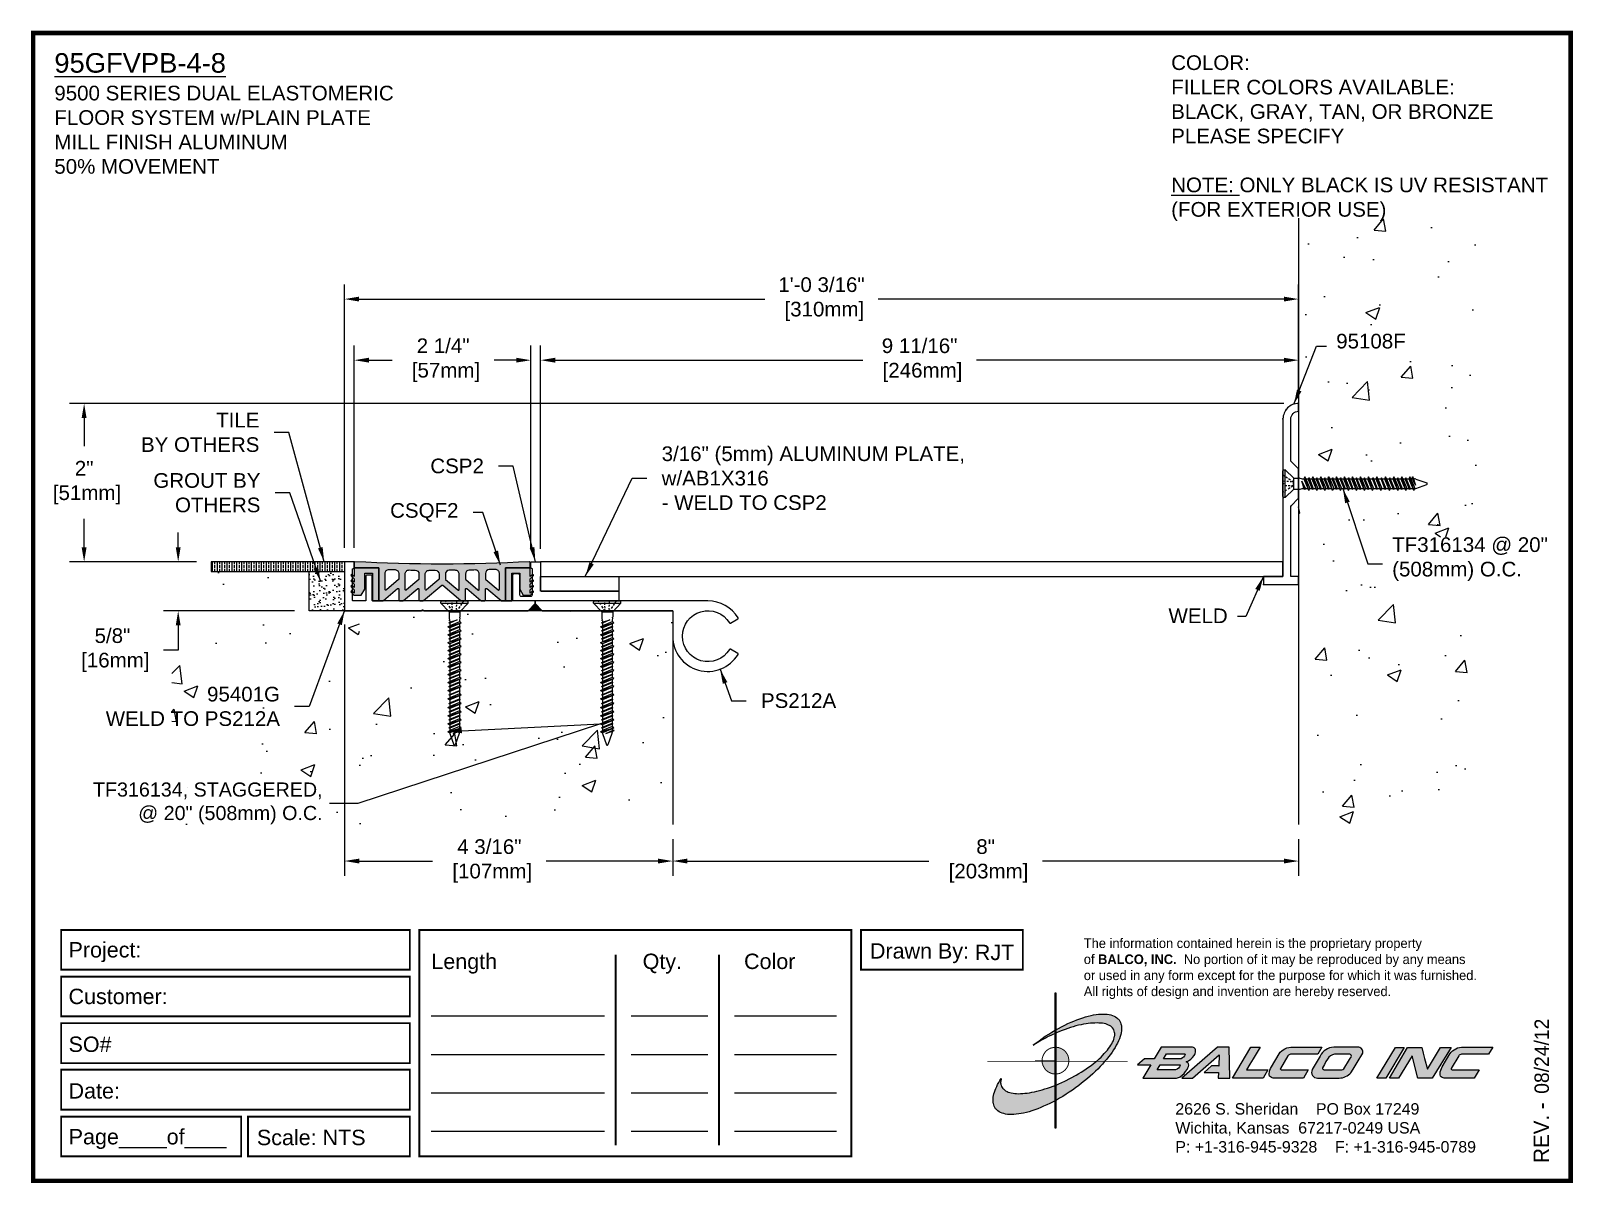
# Paper-space layout 'Layout1' of a CAD drawing. Header units: inches. Extents: x 0 to 10, y 0 to 7.5.
# The model-space entities are those that its viewports show. They can reach past a viewport. Long polylines and large blocks are cut down to what shows.
import ezdxf
from ezdxf import colors
from ezdxf.entities.mleader import LeaderData, LeaderLine
from ezdxf.math import Vec2, Vec3

# ---------------------------------------------------------------- set-up
doc = ezdxf.new("R2010")
doc.units = ezdxf.units.IN
doc.header["$MEASUREMENT"] = 0
for name, color, linetype in [('anchors', 4, 'Continuous'), ('Border', 7, 'Continuous'), ('conditions', 1, 'Continuous'), ('dimensions', 3, 'Continuous'), ('FILLER', 2, 'Continuous'), ('METALS', 7, 'Continuous'), ('Text', 2, 'Continuous')]:
    doc.layers.add(name, color=color, linetype=linetype)
doc.styles.add('ARIAL', font='arial.ttf')
doc.styles.add('Copyright', font='ERASDEMI.TTF')
doc.dimstyles.new('Arial', dxfattribs={"dimtxt": 0.1875, "dimasz": 0.1875, "dimexe": 0.1875, "dimexo": 0.1875, "dimgap": 0.1875, "dimtad": 0, "dimtih": 1, "dimtoh": 1, "dimdec": 4, "dimzin": 0, "dimdsep": 46, "dimlunit": 4, "dimtxsty": 'ARIAL', "dimcen": 0.09, "dimadec": 0, "dimazin": 0, "dimtfac": 1, "dimtdec": 4, "dimtofl": 0, "dimtmove": 0, "dimatfit": 3, "dimfxl": 0, "dimfrac": 2, "dimtolj": 1, "dimtzin": 0, "dimarcsym": 0})

psp = doc.layouts.get("Layout1")

# ---------------------------------------------------------------- texts
at = {"insert": (6.828, 1.576), "char_height": 0.0625, "width": 50.295, "attachment_point": 1, "style": 'Copyright'}
psp.add_mtext('The information contained herein is the proprietary property\\Pof {\\fEras Bold ITC|b0|i0|c0|p34;BALCO, INC.}  No portion of it may be reproduced by any means\\Por used in any form except for the purpose for which it was furnished.\\PAll rights of design and invention are hereby reserved.', dxfattribs=at)
at = {"layer": 'Border', "insert": (7.423, 0.505), "char_height": 0.074, "width": 2.3438, "attachment_point": 1, "style": 'ARIAL'}
psp.add_mtext('2626 S. Sheridan    PO Box 17249\\PWichita, Kansas  67217-0249 USA \\PP: +1-316-945-9328    F: +1-316-945-0789', dxfattribs=at)

msp = doc.modelspace()

# ---------------------------------------------------------------- texts
at = {"layer": 'Text', "char_height": 0.25, "width": 7.03125, "attachment_point": 1, "style": 'ARIAL'}
for s, insert in [('{\\L95GFVPB-4-8\\P\\H0.75x;\\l9500 SERIES DUAL ELASTOMERIC\\PFLOOR SYSTEM w/PLAIN PLATE\\PMILL FINISH ALUMINUM\\P50% MOVEMENT}', (-2.90899, 8.53119)), ('{\\H0.75x;COLOR:\\L                           \\l   \\~\\PFILLER COLORS AVAILABLE:\\PBLACK, GRAY, TAN, OR BRONZE\\PPLEASE SPECIFY\\~\\P\\P\\LNOTE:\\l ONLY BLACK IS UV RESISTANT\\P(FOR EXTERIOR USE) }', (11.36539, 8.50314))]:
    msp.add_mtext(s, dxfattribs=dict(at, insert=insert))
at = {"layer": 'Text', "char_height": 0.1875, "style": 'ARIAL'}
for s, insert, attachment_point in [('\\A1;95108F', (13.47415, 4.84809), 4), ('TILE\\PBY OTHERS', (-0.28783, 3.68188), 6), ('3/16" (5mm) ALUMINUM PLATE,\\Pw/AB1X316\\P- WELD TO CSP2', (4.85314, 3.09635), 4), ('GROUT BY\\POTHERS', (-0.27515, 2.91051), 6), ('CSP2', (2.58087, 3.25255), 6), ('CSQF2', (2.25591, 2.65979), 6), ('\\A1;TF316134 @ 20"\\P(508mm) O.C.', (14.18974, 2.06335), 4), ('\\A1;WELD', (12.08729, 1.33798), 6), ('\\A1;95401G\\PWELD TO PS212A', (-0.02498, 0.17893), 6), ('PS212A', (6.12224, 0.2531), 4)]:
    msp.add_mtext(s, dxfattribs=dict(at, insert=insert, attachment_point=attachment_point))

# ---------------------------------------------------------------- blocks, each defined once
blk = doc.blocks.new('ACADlogo')
h = blk.add_hatch(color=256)
h.paths.add_polyline_path([(-3.346, 1.223), (-3.351, 1.223), (-3.351, 0.979), (-3.346, 0.982)])
h.paths.add_polyline_path([(-3.346, 0.961), (-3.351, 0.959), (-3.351, 0.868), (-3.346, 0.868)])
h.paths.add_polyline_path([(-3.346, 0.777), (-3.351, 0.777), (-3.351, 0.699), (-3.351, 0.695), (-3.35, 0.695), (-3.346, 0.695)])
h.paths.add_polyline_path([(-3.346, 0.864), (-3.346, 0.868), (-3.35, 0.868), (-3.351, 0.868), (-3.351, 0.777), (-3.346, 0.777), (-3.346, 0.778), (-3.348, 0.778)])
h.paths.add_polyline_path([(-3.346, 0.524), (-3.351, 0.521), (-3.351, 0.342), (-3.346, 0.342)])
h.paths.add_polyline_path([(-3.346, 0.695), (-3.351, 0.695), (-3.351, 0.621), (-3.346, 0.623)])
h.paths.add_polyline_path([(-3.346, 0.623), (-3.351, 0.621), (-3.351, 0.521), (-3.346, 0.524)])
h.paths.add_polyline_path([(-3.346, 0.982), (-3.351, 0.979), (-3.351, 0.959), (-3.346, 0.961)])
h = blk.add_hatch(color=175)
h.paths.add_polyline_path([(-3.518, 0.573), (-3.534, 0.571), (-3.548, 0.569), (-3.562, 0.567), (-3.576, 0.567), (-3.589, 0.566), (-3.602, 0.567), (-3.614, 0.568), (-3.625, 0.569), (-3.636, 0.572), (-3.646, 0.574), (-3.656, 0.577), (-3.664, 0.581), (-3.673, 0.585), (-3.679, 0.589), (-3.685, 0.595), (-3.688, 0.598), (-3.691, 0.6), (-3.695, 0.607), (-3.699, 0.614), (-3.703, 0.621), (-3.704, 0.626), (-3.705, 0.631), (-3.706, 0.637), (-3.706, 0.642), (-3.705, 0.648), (-3.705, 0.653), (-3.703, 0.659), (-3.702, 0.665), (-3.71, 0.652), (-3.717, 0.639), (-3.725, 0.626), (-3.731, 0.613), (-3.737, 0.601), (-3.741, 0.589), (-3.746, 0.577), (-3.749, 0.566), (-3.751, 0.555), (-3.753, 0.544), (-3.754, 0.538), (-3.754, 0.533), (-3.755, 0.523), (-3.754, 0.513), (-3.753, 0.508), (-3.752, 0.503), (-3.75, 0.494), (-3.748, 0.486), (-3.743, 0.477), (-3.74, 0.473), (-3.738, 0.469), (-3.734, 0.465), (-3.73, 0.461), (-3.723, 0.455), (-3.715, 0.449), (-3.706, 0.445), (-3.695, 0.44), (-3.685, 0.437), (-3.674, 0.434), (-3.661, 0.432), (-3.648, 0.431), (-3.634, 0.431), (-3.62, 0.431), (-3.604, 0.433), (-3.588, 0.435), (-3.572, 0.438), (-3.556, 0.441), (-3.538, 0.445), (-3.52, 0.449), (-3.503, 0.456), (-3.483, 0.461), (-3.464, 0.469), (-3.445, 0.477), (-3.426, 0.485), (-3.406, 0.494), (-3.385, 0.503), (-3.364, 0.514), (-3.351, 0.521), (-3.351, 0.621), (-3.364, 0.616), (-3.382, 0.609), (-3.4, 0.603), (-3.418, 0.598), (-3.436, 0.592), (-3.453, 0.587), (-3.47, 0.583), (-3.486, 0.579), (-3.503, 0.576)])
h.paths.add_polyline_path([(-3.215, 0.687), (-3.251, 0.667), (-3.289, 0.649), (-3.327, 0.631), (-3.345, 0.623), (-3.346, 0.623), (-3.346, 0.524), (-3.343, 0.525), (-3.323, 0.537), (-3.302, 0.549), (-3.28, 0.563), (-3.259, 0.577), (-3.238, 0.59), (-3.218, 0.605), (-3.198, 0.62), (-3.179, 0.635), (-3.16, 0.65), (-3.141, 0.665), (-3.123, 0.681), (-3.106, 0.696), (-3.089, 0.712), (-3.074, 0.727), (-3.058, 0.743), (-3.043, 0.759), (-3.03, 0.775), (-3.028, 0.777), (-3.085, 0.777), (-3.091, 0.772), (-3.105, 0.761), (-3.118, 0.75), (-3.134, 0.739), (-3.149, 0.729), (-3.165, 0.718), (-3.182, 0.707), (-3.198, 0.697)])
h.paths.add_polyline_path([(-2.921, 1.009), (-2.922, 1.015), (-2.924, 1.02), (-2.926, 1.029), (-2.931, 1.038), (-2.934, 1.043), (-2.936, 1.047), (-2.94, 1.05), (-2.943, 1.054), (-2.951, 1.06), (-2.959, 1.066), (-2.968, 1.071), (-2.978, 1.075), (-2.989, 1.079), (-3, 1.081), (-3.013, 1.083), (-3.026, 1.084), (-3.04, 1.084), (-3.054, 1.084), (-3.07, 1.083), (-3.085, 1.081), (-3.102, 1.079), (-3.118, 1.075), (-3.136, 1.07), (-3.153, 1.066), (-3.171, 1.06), (-3.191, 1.054), (-3.21, 1.047), (-3.229, 1.039), (-3.248, 1.031), (-3.268, 1.022), (-3.289, 1.012), (-3.31, 1.002), (-3.33, 0.991), (-3.346, 0.982), (-3.346, 0.961), (-3.342, 0.962), (-3.323, 0.971), (-3.305, 0.978), (-3.287, 0.984), (-3.268, 0.991), (-3.251, 0.996), (-3.234, 1.002), (-3.216, 1.007), (-3.199, 1.011), (-3.182, 1.015), (-3.167, 1.018), (-3.15, 1.021), (-3.136, 1.023), (-3.121, 1.025), (-3.107, 1.026), (-3.093, 1.026), (-3.079, 1.027), (-3.067, 1.026), (-3.054, 1.026), (-3.043, 1.025), (-3.032, 1.022), (-3.022, 1.02), (-3.013, 1.016), (-3.004, 1.013), (-2.997, 1.009), (-2.989, 1.005), (-2.983, 0.999), (-2.98, 0.996), (-2.978, 0.994), (-2.973, 0.987), (-2.969, 0.981), (-2.967, 0.973), (-2.965, 0.965), (-2.964, 0.957), (-2.964, 0.949), (-2.964, 0.944), (-2.965, 0.94), (-2.967, 0.93), (-2.969, 0.921), (-2.973, 0.911), (-2.978, 0.901), (-2.983, 0.891), (-2.989, 0.881), (-2.996, 0.871), (-3.004, 0.86), (-3.012, 0.849), (-3.021, 0.838), (-3.032, 0.827), (-3.042, 0.816), (-3.053, 0.805), (-3.065, 0.794), (-3.077, 0.783), (-3.085, 0.777), (-3.028, 0.777), (-3.016, 0.791), (-3.004, 0.806), (-2.992, 0.822), (-2.981, 0.837), (-2.971, 0.852), (-2.962, 0.866), (-2.954, 0.882), (-2.946, 0.896), (-2.939, 0.91), (-2.934, 0.924), (-2.929, 0.938), (-2.926, 0.944), (-2.925, 0.951), (-2.922, 0.963), (-2.92, 0.975), (-2.92, 0.982), (-2.919, 0.987), (-2.92, 0.999), (-2.92, 1.005)])
h.paths.add_polyline_path([(-3.372, 0.966), (-3.393, 0.953), (-3.415, 0.94), (-3.435, 0.925), (-3.455, 0.911), (-3.475, 0.897), (-3.494, 0.882), (-3.468, 0.898), (-3.439, 0.915), (-3.41, 0.93), (-3.396, 0.938), (-3.38, 0.945), (-3.351, 0.959), (-3.351, 0.979)])
h = blk.add_hatch(color=256)
h.paths.add_polyline_path([(-3.268, 0.814), (-3.27, 0.819), (-3.273, 0.824), (-3.276, 0.828), (-3.279, 0.833), (-3.282, 0.837), (-3.286, 0.841), (-3.29, 0.845), (-3.294, 0.849), (-3.298, 0.852), (-3.303, 0.855), (-3.308, 0.858), (-3.313, 0.86), (-3.318, 0.863), (-3.323, 0.864), (-3.328, 0.866), (-3.334, 0.867), (-3.339, 0.868), (-3.345, 0.868), (-3.346, 0.868), (-3.346, 0.777), (-3.335, 0.777), (-3.262, 0.777), (-3.262, 0.781), (-3.262, 0.787), (-3.263, 0.792), (-3.264, 0.798), (-3.265, 0.803), (-3.266, 0.808)])
h.paths.add_polyline_path([(-3.351, 0.777), (-3.436, 0.777), (-3.435, 0.773), (-3.435, 0.768), (-3.434, 0.762), (-3.432, 0.757), (-3.431, 0.752), (-3.428, 0.747), (-3.426, 0.742), (-3.423, 0.737), (-3.42, 0.732), (-3.417, 0.728), (-3.414, 0.723), (-3.41, 0.719), (-3.406, 0.716), (-3.401, 0.712), (-3.397, 0.709), (-3.392, 0.706), (-3.387, 0.704), (-3.382, 0.701), (-3.377, 0.699), (-3.372, 0.698), (-3.367, 0.696), (-3.361, 0.695), (-3.356, 0.695), (-3.351, 0.695)])
h.paths.add_polyline_path([(-3.346, 0.868), (-3.35, 0.868), (-3.351, 0.868), (-3.351, 0.777), (-3.346, 0.777)])
h = blk.add_hatch(color=256)
h.paths.add_polyline_path([(-2.438, 0.844, 0.412988), (-2.461, 0.869), (-2.663, 0.869), (-2.707, 0.794), (-2.771, 0.794), (-2.815, 0.755), (-2.73, 0.755), (-2.781, 0.668), (-2.563, 0.668, 0.107996), (-2.538, 0.677, 0.108939), (-2.494, 0.724, 0.080345), (-2.483, 0.745, 0.419497), (-2.499, 0.773, 0.149928), (-2.447, 0.815, 0.134283)])
h.paths.add_polyline_path([(-2.507, 0.821, -0.209012), (-2.532, 0.794), (-2.538, 0.794), (-2.646, 0.794), (-2.627, 0.825), (-2.51, 0.825, -0.56619)], flags=16)
h.paths.add_polyline_path([(-2.538, 0.75, -0.241309), (-2.569, 0.722), (-2.688, 0.722), (-2.669, 0.755), (-2.541, 0.755, -0.56619)], flags=16)
for points in [[(-2.285, 0.819), (-2.287, 0.748), (-2.335, 0.748), (-2.383, 0.705), (-2.29, 0.705), (-2.292, 0.668), (-2.215, 0.668), (-2.221, 0.869), (-2.295, 0.869), (-2.527, 0.668), (-2.458, 0.668)], [(-2.018, 0.869), (-2.079, 0.869), (-2.198, 0.668), (-2, 0.668), (-1.968, 0.722), (-2.107, 0.722), (-2.085, 0.759), (-2.064, 0.794)], [(-1.617, 0.869), (-1.807, 0.869, 0.270182), (-1.896, 0.825), (-1.946, 0.742, 0.109019), (-1.961, 0.695, 0.340665), (-1.945, 0.672, 0.129907), (-1.923, 0.668), (-1.738, 0.668), (-1.706, 0.722), (-1.878, 0.722), (-1.882, 0.722, -0.601242), (-1.887, 0.731), (-1.838, 0.813, -0.253048), (-1.821, 0.823), (-1.645, 0.823)], [(-1.083, 0.867), (-1.14, 0.867), (-1.261, 0.667), (-1.26, 0.667), (-1.202, 0.667)], [(-0.96, 0.83), (-0.969, 0.867), (-1.061, 0.867), (-1.179, 0.667), (-1.12, 0.667), (-1.031, 0.812), (-0.995, 0.667), (-0.9, 0.667), (-0.778, 0.867), (-0.846, 0.867), (-0.931, 0.727), (-0.951, 0.795)], [(-0.507, 0.869), (-0.697, 0.869, 0.270182), (-0.786, 0.825), (-0.836, 0.742, 0.109019), (-0.85, 0.695, 0.340665), (-0.835, 0.672, 0.129907), (-0.812, 0.668), (-0.628, 0.668), (-0.595, 0.722), (-0.768, 0.722), (-0.772, 0.722, -0.601242), (-0.777, 0.731), (-0.728, 0.813, -0.253048), (-0.71, 0.823), (-0.534, 0.823)], [(-3.346, 0.623), (-3.351, 0.621), (-3.351, 0.521), (-3.346, 0.524)]]:
    blk.add_hatch(color=256).paths.add_polyline_path(points)
h = blk.add_hatch(color=256)
h.paths.add_polyline_path([(-1.377, 0.868), (-1.383, 0.868), (-1.383, 0.868), (-1.44, 0.868), (-1.492, 0.868), (-1.541, 0.868, 0.297712), (-1.628, 0.811), (-1.68, 0.723, 0.585116), (-1.646, 0.668), (-1.506, 0.668, 0.210586), (-1.429, 0.703), (-1.415, 0.726), (-1.389, 0.769), (-1.352, 0.831, 0.4352)])
h.paths.add_polyline_path([(-1.437, 0.823, -0.603783), (-1.428, 0.805), (-1.431, 0.801), (-1.434, 0.796), (-1.438, 0.789), (-1.474, 0.728, -0.229001), (-1.489, 0.722), (-1.494, 0.722), (-1.501, 0.722), (-1.597, 0.722), (-1.604, 0.722, -0.492401), (-1.613, 0.734), (-1.601, 0.757), (-1.591, 0.775), (-1.582, 0.791, -0.238368), (-1.535, 0.823)], flags=16)
for q in [(-3.48, 0.777), (-3.351, 0.642)]:
    blk.add_line((-3.351, 0.777), q)
at = {"color": 7, "lineweight": 0}
for points in [[(-3.351, 1.223), (-3.346, 1.223), (-3.346, 0.342), (-3.351, 0.342), (-3.351, 1.223)], [(-2.292, 0.668), (-2.215, 0.668), (-2.221, 0.869), (-2.295, 0.869), (-2.527, 0.668), (-2.458, 0.668), (-2.285, 0.819), (-2.287, 0.748), (-2.286, 0.748), (-2.335, 0.748), (-2.383, 0.705), (-2.29, 0.705), (-2.292, 0.668), (-2.292, 0.668)], [(-2.198, 0.668), (-2.079, 0.869), (-2.018, 0.869), (-2.064, 0.794), (-2.085, 0.759), (-2.107, 0.722), (-1.968, 0.722), (-2, 0.668), (-2.198, 0.668), (-2.198, 0.668)], [(-1.383, 0.868), (-1.383, 0.868)], [(-1.261, 0.667), (-1.14, 0.867), (-1.083, 0.867), (-1.202, 0.667), (-1.26, 0.667), (-1.261, 0.667), (-1.261, 0.667)], [(-0.9, 0.667), (-0.995, 0.667), (-1.031, 0.812), (-1.12, 0.667), (-1.179, 0.667), (-1.061, 0.867), (-0.969, 0.867), (-0.96, 0.83), (-0.951, 0.795), (-0.931, 0.727), (-0.846, 0.867), (-0.778, 0.867), (-0.9, 0.667), (-0.9, 0.667)]]:
    blk.add_lwpolyline(points, dxfattribs=at)
at = {"color": 175, "lineweight": 0}
blk.add_lwpolyline([(-2.926, 1.029), (-2.924, 1.02), (-2.922, 1.015), (-2.921, 1.009), (-2.92, 1.005), (-2.92, 0.999), (-2.919, 0.987), (-2.92, 0.982), (-2.92, 0.975), (-2.922, 0.963), (-2.925, 0.951), (-2.926, 0.944), (-2.929, 0.938), (-2.934, 0.924), (-2.939, 0.91), (-2.946, 0.896), (-2.954, 0.882), (-2.962, 0.866), (-2.971, 0.852), (-2.981, 0.837), (-2.992, 0.822), (-3.004, 0.806), (-3.016, 0.791), (-3.03, 0.775), (-3.043, 0.759), (-3.058, 0.743), (-3.074, 0.727), (-3.089, 0.712), (-3.106, 0.696), (-3.123, 0.681), (-3.141, 0.665), (-3.16, 0.65), (-3.179, 0.635), (-3.198, 0.62), (-3.218, 0.605), (-3.238, 0.59), (-3.259, 0.577), (-3.28, 0.563), (-3.302, 0.549), (-3.323, 0.537), (-3.343, 0.525), (-3.364, 0.514), (-3.385, 0.503), (-3.406, 0.494), (-3.426, 0.485), (-3.445, 0.477), (-3.464, 0.469), (-3.483, 0.461), (-3.503, 0.456), (-3.52, 0.449), (-3.538, 0.445), (-3.556, 0.441), (-3.572, 0.438), (-3.588, 0.435), (-3.604, 0.433), (-3.62, 0.431), (-3.634, 0.431), (-3.648, 0.431), (-3.661, 0.432), (-3.674, 0.434), (-3.685, 0.437), (-3.695, 0.44), (-3.706, 0.445), (-3.715, 0.449), (-3.723, 0.455), (-3.73, 0.461), (-3.734, 0.465), (-3.738, 0.469), (-3.74, 0.473), (-3.743, 0.477), (-3.748, 0.486), (-3.75, 0.494), (-3.752, 0.503), (-3.753, 0.508), (-3.754, 0.513), (-3.755, 0.523), (-3.754, 0.533), (-3.754, 0.538), (-3.753, 0.544), (-3.751, 0.555), (-3.749, 0.566), (-3.746, 0.577), (-3.741, 0.589), (-3.737, 0.601), (-3.731, 0.613), (-3.725, 0.626), (-3.717, 0.639), (-3.71, 0.652), (-3.702, 0.665), (-3.703, 0.659), (-3.705, 0.653), (-3.705, 0.648), (-3.706, 0.642), (-3.706, 0.637), (-3.705, 0.631), (-3.704, 0.626), (-3.703, 0.621), (-3.699, 0.614), (-3.695, 0.607), (-3.691, 0.6), (-3.688, 0.598), (-3.685, 0.595), (-3.679, 0.589), (-3.673, 0.585), (-3.664, 0.581), (-3.656, 0.577), (-3.646, 0.574), (-3.636, 0.572), (-3.625, 0.569), (-3.614, 0.568), (-3.602, 0.567), (-3.589, 0.566), (-3.576, 0.567), (-3.562, 0.567), (-3.548, 0.569), (-3.534, 0.571), (-3.518, 0.573), (-3.503, 0.576), (-3.486, 0.579), (-3.47, 0.583), (-3.453, 0.587), (-3.436, 0.592), (-3.418, 0.598), (-3.4, 0.603), (-3.382, 0.609), (-3.364, 0.616), (-3.345, 0.623), (-3.327, 0.631), (-3.289, 0.649), (-3.251, 0.667), (-3.215, 0.687), (-3.198, 0.697), (-3.182, 0.707), (-3.165, 0.718), (-3.149, 0.729), (-3.134, 0.739), (-3.118, 0.75), (-3.105, 0.761), (-3.091, 0.772), (-3.077, 0.783), (-3.065, 0.794), (-3.053, 0.805), (-3.042, 0.816), (-3.032, 0.827), (-3.021, 0.838), (-3.012, 0.849), (-3.004, 0.86), (-2.996, 0.871), (-2.989, 0.881), (-2.983, 0.891), (-2.978, 0.901), (-2.973, 0.911), (-2.969, 0.921), (-2.967, 0.93), (-2.965, 0.94), (-2.964, 0.944), (-2.964, 0.949), (-2.964, 0.957), (-2.965, 0.965), (-2.967, 0.973), (-2.969, 0.981), (-2.973, 0.987), (-2.978, 0.994), (-2.98, 0.996), (-2.983, 0.999), (-2.989, 1.005), (-2.997, 1.009), (-3.004, 1.013), (-3.013, 1.016), (-3.022, 1.02), (-3.032, 1.022), (-3.043, 1.025), (-3.054, 1.026), (-3.067, 1.026), (-3.079, 1.027), (-3.093, 1.026), (-3.107, 1.026), (-3.121, 1.025), (-3.136, 1.023), (-3.15, 1.021), (-3.167, 1.018), (-3.182, 1.015), (-3.199, 1.011), (-3.216, 1.007), (-3.234, 1.002), (-3.251, 0.996), (-3.268, 0.991), (-3.287, 0.984), (-3.305, 0.978), (-3.323, 0.971), (-3.342, 0.962), (-3.38, 0.945), (-3.396, 0.938), (-3.41, 0.93), (-3.439, 0.915), (-3.468, 0.898), (-3.494, 0.882), (-3.475, 0.897), (-3.455, 0.911), (-3.435, 0.925), (-3.415, 0.94), (-3.393, 0.953), (-3.372, 0.966), (-3.351, 0.979), (-3.33, 0.991), (-3.31, 1.002), (-3.289, 1.012), (-3.268, 1.022), (-3.248, 1.031), (-3.229, 1.039), (-3.21, 1.047), (-3.191, 1.054), (-3.171, 1.06), (-3.153, 1.066), (-3.136, 1.07), (-3.118, 1.075), (-3.102, 1.079), (-3.085, 1.081), (-3.07, 1.083), (-3.054, 1.084), (-3.04, 1.084), (-3.026, 1.084), (-3.013, 1.083), (-3, 1.081), (-2.989, 1.079), (-2.978, 1.075), (-2.968, 1.071), (-2.959, 1.066), (-2.951, 1.06), (-2.943, 1.054), (-2.94, 1.05), (-2.936, 1.047), (-2.934, 1.043), (-2.931, 1.038), (-2.926, 1.029), (-2.926, 1.029)], dxfattribs=at)
at = {"color": 7, "lineweight": 0, "const_width": 0.0064}
blk.add_lwpolyline([(-3.262, 0.781), (-3.262, 0.787), (-3.263, 0.792), (-3.264, 0.798), (-3.265, 0.803), (-3.266, 0.808), (-3.268, 0.814), (-3.27, 0.819), (-3.273, 0.824), (-3.276, 0.828), (-3.279, 0.833), (-3.282, 0.837), (-3.286, 0.841), (-3.29, 0.845), (-3.294, 0.849), (-3.298, 0.852), (-3.303, 0.855), (-3.308, 0.858), (-3.313, 0.86), (-3.318, 0.863), (-3.323, 0.864), (-3.328, 0.866), (-3.334, 0.867), (-3.339, 0.868), (-3.345, 0.868), (-3.35, 0.868), (-3.356, 0.868), (-3.361, 0.867), (-3.367, 0.866), (-3.372, 0.865), (-3.377, 0.863), (-3.382, 0.862), (-3.387, 0.859), (-3.392, 0.857), (-3.397, 0.854), (-3.401, 0.851), (-3.406, 0.847), (-3.41, 0.843), (-3.414, 0.839), (-3.417, 0.835), (-3.42, 0.831), (-3.423, 0.826), (-3.426, 0.821), (-3.428, 0.816), (-3.431, 0.811), (-3.432, 0.806), (-3.434, 0.801), (-3.435, 0.795), (-3.435, 0.79), (-3.436, 0.784), (-3.436, 0.779), (-3.435, 0.773), (-3.435, 0.768), (-3.434, 0.762), (-3.432, 0.757), (-3.431, 0.752), (-3.428, 0.747), (-3.426, 0.742), (-3.423, 0.737), (-3.42, 0.732), (-3.417, 0.728), (-3.414, 0.723), (-3.41, 0.719), (-3.406, 0.716), (-3.401, 0.712), (-3.397, 0.709), (-3.392, 0.706), (-3.387, 0.704), (-3.382, 0.701), (-3.377, 0.699), (-3.372, 0.698), (-3.367, 0.696), (-3.361, 0.695), (-3.356, 0.695), (-3.35, 0.695), (-3.345, 0.695), (-3.339, 0.695), (-3.334, 0.696), (-3.328, 0.697), (-3.323, 0.698), (-3.318, 0.7), (-3.313, 0.702), (-3.308, 0.705), (-3.303, 0.708), (-3.298, 0.711), (-3.294, 0.714), (-3.29, 0.718), (-3.286, 0.721), (-3.282, 0.726), (-3.279, 0.73), (-3.276, 0.734), (-3.273, 0.739), (-3.27, 0.744), (-3.268, 0.749), (-3.266, 0.754), (-3.265, 0.76), (-3.264, 0.765), (-3.263, 0.77), (-3.262, 0.776), (-3.262, 0.781)], dxfattribs=at)
at = {"color": 7, "lineweight": 0}
for points in [[(-2.447, 0.815, 0.130368), (-2.438, 0.843, 0.448367), (-2.463, 0.869), (-2.663, 0.869), (-2.707, 0.794), (-2.771, 0.794), (-2.815, 0.755), (-2.73, 0.755), (-2.781, 0.668), (-2.563, 0.668, 0.107996), (-2.538, 0.677, 0.108939), (-2.494, 0.724, 0.077395), (-2.484, 0.744, 0.430878), (-2.499, 0.773, 0.149928)], [(-2.507, 0.821, -0.209012), (-2.532, 0.794), (-2.538, 0.794), (-2.646, 0.794), (-2.627, 0.825), (-2.512, 0.825), (-2.509, 0.825, -0.531288)], [(-1.838, 0.813), (-1.887, 0.731, 0.587385), (-1.882, 0.722), (-1.878, 0.722), (-1.706, 0.722), (-1.738, 0.668), (-1.923, 0.668, -0.129907), (-1.945, 0.672, -0.349839), (-1.961, 0.696, -0.107341), (-1.946, 0.742), (-1.896, 0.825, -0.270182), (-1.807, 0.869), (-1.617, 0.869), (-1.645, 0.823), (-1.821, 0.823, 0.252436)], [(-1.68, 0.723, 0.585116), (-1.646, 0.668), (-1.506, 0.668, 0.210586), (-1.429, 0.703), (-1.415, 0.726), (-1.389, 0.769), (-1.352, 0.831, 0.4352), (-1.377, 0.868), (-1.383, 0.868), (-1.383, 0.868), (-1.44, 0.868), (-1.492, 0.868), (-1.541, 0.868, 0.297712), (-1.628, 0.811)], [(-0.728, 0.813), (-0.777, 0.731, 0.587385), (-0.772, 0.722), (-0.768, 0.722), (-0.595, 0.722), (-0.628, 0.668), (-0.812, 0.668, -0.129907), (-0.835, 0.672, -0.349839), (-0.85, 0.696, -0.107341), (-0.836, 0.742), (-0.786, 0.825, -0.270182), (-0.697, 0.869), (-0.507, 0.869), (-0.534, 0.823), (-0.71, 0.823, 0.252436)], [(-2.569, 0.722), (-2.688, 0.722), (-2.669, 0.755), (-2.543, 0.755), (-2.54, 0.755, -0.531288), (-2.538, 0.75, -0.241309)]]:
    blk.add_lwpolyline(points, format="xyb", close=True, dxfattribs=at)
blk.add_lwpolyline([(-1.437, 0.823), (-1.535, 0.823, 0.238368), (-1.582, 0.791), (-1.591, 0.775), (-1.601, 0.757), (-1.613, 0.734, 0.490298), (-1.604, 0.722), (-1.597, 0.722), (-1.501, 0.722), (-1.494, 0.722), (-1.489, 0.722, 0.229001), (-1.474, 0.728), (-1.438, 0.789), (-1.434, 0.796), (-1.431, 0.801), (-1.428, 0.805, 0.603783)], format="xyb", close=True)
blk.add_lwpolyline([(-2.879, 0.777, 0.00455, 0.00455, 0), (-3.791, 0.777, 0.00183, 0.00183, 0), (-3.791, 0.777, 0.00183, 0.00183, 0)], format="xyseb", dxfattribs=at)
blk = doc.blocks.new('Quantity Data')
at = {"layer": 'Border', "color": 253}
for p, q in [((2.755, 1.254), (3.881, 1.254)), ((4.054, 1.254), (4.553, 1.254)), ((4.725, 1.254), (5.389, 1.254)), ((2.755, 1.004), (3.881, 1.004)), ((4.054, 1.004), (4.553, 1.004)), ((4.725, 1.004), (5.389, 1.004)), ((2.755, 0.754), (3.881, 0.754)), ((4.054, 0.754), (4.553, 0.754)), ((4.725, 0.754), (5.389, 0.754)), ((2.755, 0.504), (3.881, 0.504)), ((4.054, 0.504), (4.553, 0.504)), ((4.725, 0.504), (5.389, 0.504))]:
    blk.add_line(p, q, dxfattribs=at)
at = {"layer": 'Border', "const_width": 0.0125}
blk.add_lwpolyline([(5.485, 0.341), (2.678, 0.341), (2.678, 1.813), (5.485, 1.813)], close=True, dxfattribs=at)
for points in [[(3.953, 1.653), (3.953, 0.412)], [(4.625, 1.653), (4.625, 0.412)]]:
    blk.add_lwpolyline(points, dxfattribs=at)
at = {"layer": 'Border', "style": 'ARIAL'}
for s, p in [('Length', (2.756, 1.559)), ('Qty.', (4.129, 1.559)), ('Color', (4.788, 1.559))]:
    blk.add_text(s, height=0.1, dxfattribs=at).set_placement(p)
blk = doc.blocks.new('Drawn By')
at = {"layer": 'Border', "const_width": 0.0125}
blk.add_lwpolyline([(5.38, 1.813), (6.432, 1.813), (6.432, 1.554), (5.38, 1.554)], close=True, dxfattribs=at)
at = {"layer": 'Border', "style": 'ARIAL'}
blk.add_text('Drawn By: ', height=0.1, dxfattribs=at).set_placement((5.438, 1.627))
blk.add_attdef('XXX', (6.12, 1.617), '', height=0.1, dxfattribs=at)
blk = doc.blocks.new('Project Info')
at = {"layer": 'Border', "const_width": 0.0125}
for points in [[(0.182, 1.813), (2.448, 1.813), (2.448, 1.554), (0.182, 1.554)], [(0.182, 1.51), (2.448, 1.51), (2.448, 1.251), (0.182, 1.251)], [(0.182, 1.207), (2.448, 1.207), (2.448, 0.947), (0.182, 0.947)], [(0.182, 0.904), (2.448, 0.904), (2.448, 0.644), (0.182, 0.644)], [(0.182, 0.6), (1.352, 0.6), (1.352, 0.341), (0.182, 0.341)], [(1.396, 0.6), (2.448, 0.6), (2.448, 0.341), (1.396, 0.341)]]:
    blk.add_lwpolyline(points, close=True, dxfattribs=at)
at = {"layer": 'Border', "style": 'ARIAL'}
for s, p in [('Project:', (0.23, 1.634)), ('Customer:', (0.23, 1.331)), ('SO#', (0.23, 1.02)), ('Date:', (0.23, 0.717)), ('Page%%u        %%uof%%u       ', (0.231, 0.419)), ('Scale: NTS', (1.454, 0.414))]:
    blk.add_text(s, height=0.1, dxfattribs=at).set_placement(p)
blk = doc.blocks.new('REV')
at = {"style": 'Copyright'}
blk.add_text('REV. -', height=0.1, rotation=90, dxfattribs=at).set_placement((-0.142, 0.117))
at = {"style": 'Copyright', "flags": 4}
blk.add_attdef('REVISIONDATE', (-0.142, 0.566), '', height=0.0938, rotation=90, dxfattribs=at)
blk = doc.blocks.new('*D0')
at = {"layer": 'DEFPOINTS', "color": 0}
for p in [(12.994, 4.606), (12.994, 3.928), (3.306, 2.008)]:
    blk.add_point(p, dxfattribs=at)
at = {"layer": 'dimensions', "color": 0, "lineweight": -2}
for p, q in [((3.306, 2.195), (3.306, 4.793)), ((12.994, 4.115), (12.994, 4.793)), ((3.494, 4.606), (7.425, 4.606)), ((12.806, 4.606), (8.875, 4.606))]:
    blk.add_line(p, q, dxfattribs=at)
at = {"layer": 'dimensions', "color": 0}
for points in [[(3.494, 4.637), (3.494, 4.574), (3.306, 4.606)], [(12.806, 4.637), (12.806, 4.574), (12.994, 4.606)]]:
    blk.add_solid(points, dxfattribs=at)
at = {"layer": 'dimensions', "color": 0, "insert": (8.15, 4.606), "char_height": 0.1875, "attachment_point": 5, "style": 'ARIAL'}
blk.add_mtext('\\A1;9 11/16"\\P [246mm]', dxfattribs=at)
blk = doc.blocks.new('*D1')
at = {"layer": 'DEFPOINTS', "color": 0}
for p in [(12.994, 5.387), (12.994, 3.928), (0.798, 2.018)]:
    blk.add_point(p, dxfattribs=at)
at = {"layer": 'dimensions', "color": 0, "lineweight": -2}
for p, q in [((0.798, 2.205), (0.798, 5.574)), ((12.994, 4.115), (12.994, 5.574)), ((0.986, 5.387), (6.171, 5.387)), ((12.806, 5.387), (7.621, 5.387))]:
    blk.add_line(p, q, dxfattribs=at)
at = {"layer": 'dimensions', "color": 0}
for points in [[(0.986, 5.418), (0.986, 5.356), (0.798, 5.387)], [(12.806, 5.418), (12.806, 5.356), (12.994, 5.387)]]:
    blk.add_solid(points, dxfattribs=at)
at = {"layer": 'dimensions', "color": 0, "insert": (6.896, 5.387), "char_height": 0.1875, "attachment_point": 5, "style": 'ARIAL'}
blk.add_mtext('\\A1;1\'-0 3/16"\\P [310mm]', dxfattribs=at)
blk = doc.blocks.new('*D2')
at = {"layer": 'DEFPOINTS', "color": 0}
for p in [(0.799, 1.413), (4.994, -1.331), (4.994, -1.797)]:
    blk.add_point(p, dxfattribs=at)
at = {"layer": 'dimensions', "color": 0, "lineweight": -2}
for p, q in [((0.799, 1.225), (0.799, -1.985)), ((4.994, -1.518), (4.994, -1.985)), ((0.987, -1.797), (1.926, -1.797)), ((4.807, -1.797), (3.375, -1.797))]:
    blk.add_line(p, q, dxfattribs=at)
at = {"layer": 'dimensions', "color": 0}
for points in [[(0.987, -1.766), (0.987, -1.828), (0.799, -1.797)], [(4.807, -1.766), (4.807, -1.828), (4.994, -1.797)]]:
    blk.add_solid(points, dxfattribs=at)
at = {"layer": 'dimensions', "color": 0, "insert": (2.651, -1.797), "char_height": 0.1875, "attachment_point": 5, "style": 'ARIAL'}
blk.add_mtext('\\A1;4 3/16"\\P [107mm]', dxfattribs=at)
blk = doc.blocks.new('*D3')
at = {"layer": 'DEFPOINTS', "color": 0}
for p in [(4.994, -1.331), (12.994, -1.331), (12.994, -1.797)]:
    blk.add_point(p, dxfattribs=at)
at = {"layer": 'dimensions', "color": 0, "lineweight": -2}
for p, q in [((4.994, -1.518), (4.994, -1.985)), ((12.994, -1.518), (12.994, -1.985)), ((5.181, -1.797), (8.269, -1.797)), ((12.806, -1.797), (9.719, -1.797))]:
    blk.add_line(p, q, dxfattribs=at)
at = {"layer": 'dimensions', "color": 0}
for points in [[(5.181, -1.766), (5.181, -1.828), (4.994, -1.797)], [(12.806, -1.766), (12.806, -1.828), (12.994, -1.797)]]:
    blk.add_solid(points, dxfattribs=at)
at = {"layer": 'dimensions', "color": 0, "insert": (8.994, -1.797), "char_height": 0.1875, "attachment_point": 5, "style": 'ARIAL'}
blk.add_mtext('\\A1;8"\\P [203mm]', dxfattribs=at)
blk = doc.blocks.new('*D4')
at = {"layer": 'DEFPOINTS', "color": 0}
for p in [(3.181, 4.606), (0.923, 2.018), (3.181, 2.018)]:
    blk.add_point(p, dxfattribs=at)
at = {"layer": 'dimensions', "color": 0, "lineweight": -2}
for p, q in [((0.923, 2.205), (0.923, 4.793)), ((3.181, 2.205), (3.181, 4.793)), ((1.111, 4.606), (1.408, 4.606)), ((2.994, 4.606), (2.712, 4.606))]:
    blk.add_line(p, q, dxfattribs=at)
at = {"layer": 'dimensions', "color": 0}
for points in [[(1.111, 4.637), (1.111, 4.575), (0.923, 4.606)], [(2.994, 4.637), (2.994, 4.575), (3.181, 4.606)]]:
    blk.add_solid(points, dxfattribs=at)
at = {"layer": 'dimensions', "color": 0, "insert": (2.06, 4.606), "char_height": 0.1875, "attachment_point": 5, "style": 'ARIAL'}
blk.add_mtext('\\A1;2 1/4"\\P [57mm]', dxfattribs=at)
blk = doc.blocks.new('csp2')
blk.add_lwpolyline([(0, 0.33, -0.414214), (0.02, 0.35), (0.066, 0.35, -0.414214), (0.086, 0.33), (0.086, 0.08, 0.414214), (0.106, 0.06), (0.23, 0.06, 0.414214), (0.25, 0.08), (0.25, 0.405, 0.414214), (0.24, 0.415, -0.414214), (0.23, 0.425), (0.23, 0.49, -0.414214), (0.24, 0.5), (0.335, 0.5, -0.414214), (0.355, 0.48), (0.355, 0.135, 0.414214), (0.365, 0.125), (1.355, 0.125), (1.355, 0), (0.335, 0), (0.02, 0, -0.414214), (0, 0.02)], format="xyb", close=True)
blk = doc.blocks.new('*D10')
at = {"layer": 'DEFPOINTS', "color": 0}
for p in [(-1.326, 2.028), (-0.905, 2.028), (0.347, 1.403)]:
    blk.add_point(p, dxfattribs=at)
at = {"layer": 'dimensions', "color": 0, "lineweight": -2}
for p, q in [((-1.326, 2.215), (-1.326, 2.403)), ((-1.093, 2.028), (-1.513, 2.028)), ((0.159, 1.403), (-1.513, 1.403)), ((-1.326, 1.215), (-1.326, 0.9)), ((-1.326, 0.9), (-1.513, 0.9))]:
    blk.add_line(p, q, dxfattribs=at)
at = {"layer": 'dimensions', "color": 0}
for points in [[(-1.357, 2.215), (-1.295, 2.215), (-1.326, 2.028)], [(-1.357, 1.215), (-1.295, 1.215), (-1.326, 1.403)]]:
    blk.add_solid(points, dxfattribs=at)
at = {"layer": 'dimensions', "color": 0, "insert": (-2.166, 0.9), "char_height": 0.1875, "attachment_point": 5, "style": 'ARIAL'}
blk.add_mtext('\\A1;5/8"\\P [16mm]', dxfattribs=at)
blk = doc.blocks.new('PS212A')
at = {"linetype": 'Continuous', "flags": 128}
blk.add_lwpolyline([(0.451, 0.125), (-1.747, 0.125, 0.414214), (-1.757, 0.115), (-1.757, 0.095, 0.198912), (-1.754, 0.087), (-1.67, 0.003, 0.198912), (-1.663, 0), (-0.009, 0, -0.414214), (0.001, -0.01), (0.001, -0.325, 0.758338), (0.836, -0.559, 0.420887), (0.832, -0.545), (0.741, -0.492, 0.405496), (0.727, -0.496, -3.520953), (0.727, -0.154, 0.405496), (0.741, -0.157), (0.832, -0.105, 0.420887), (0.836, -0.091, 0.261868)], format="xyb", close=True, dxfattribs=at)
blk = doc.blocks.new('95401G')
at = {"color": 7, "linetype": 'Continuous', "lineweight": 15}
blk.add_lwpolyline([(2.438, 0.115, 0.414214), (2.428, 0.125), (0.365, 0.125, -0.414214), (0.355, 0.135), (0.355, 0.445, 0.414214), (0.345, 0.455), (0.285, 0.455, 0.414214), (0.275, 0.445), (0.275, 0.135, -0.414214), (0.265, 0.125), (0.115, 0.125, -0.414214), (0.105, 0.135), (0.105, 0.53, -0.414214), (0.115, 0.54, 0.414214), (0.125, 0.55), (0.125, 0.615, 0.414214), (0.115, 0.625), (0.01, 0.625, 0.414214), (0, 0.615), (0, 0.01, 0.414214), (0.01, 0), (0.981, 0, 0.198912), (0.988, 0.003), (0.993, 0.008, -0.414214), (1.007, 0.008), (1.012, 0.003, 0.198912), (1.019, 0), (2.344, 0, 0.198912), (2.351, 0.003), (2.435, 0.087, 0.198912), (2.438, 0.094)], format="xyb", close=True, dxfattribs=at)
blk = doc.blocks.new('TF316134')
for p, q in [((-0.163, 0), (0.163, 0)), ((-0.104, -0.013), (-0.113, 0)), ((-0.176, -0.029), (-0.175, -0.01)), ((-0.176, -0.029), (0.176, -0.029)), ((-0.176, -0.029), (-0.07, -0.141)), ((-0.082, -0.047), (-0.091, -0.032)), ((-0.07, -0.141), (0.07, -0.141)), ((-0.07, -0.141), (-0.07, -0.208)), ((-0.053, -0.09), (-0.069, -0.066)), ((-0.031, -0.125), (-0.044, -0.104)), ((-0.031, -0.005), (-0.031, 0)), ((-0.03, -0.026), (-0.03, -0.019)), ((-0.028, -0.051), (-0.029, -0.032)), ((-0.026, -0.091), (-0.028, -0.065)), ((-0.024, -0.126), (-0.025, -0.11)), ((-0.024, -0.135), (-0.011, -0.135)), ((-0.002, -0.135), (0.018, -0.135)), ((0.037, -0.115), (0.024, -0.135)), ((0.024, -0.135), (0.025, -0.125)), ((0.025, -0.11), (0.026, -0.09)), ((0.027, -0.07), (0.029, -0.048)), ((0.03, -0.026), (0.031, -0.008)), ((0.066, -0.071), (0.049, -0.098)), ((0.07, -0.141), (0.176, -0.029)), ((0.07, -0.141), (0.07, -0.208)), ((0.09, -0.035), (0.075, -0.058)), ((0.11, -0.005), (0.098, -0.022)), ((0.176, -0.029), (0.175, -0.01)), ((-0.086, -0.33), (0.086, -0.28)), ((-0.086, -0.33), (-0.062, -0.317)), ((-0.086, -0.33), (-0.062, -0.343)), ((-0.086, -0.432), (0.086, -0.381)), ((-0.074, -0.28), (0.032, -0.243)), ((-0.074, -0.28), (-0.062, -0.273)), ((-0.074, -0.28), (-0.062, -0.286)), ((-0.074, -0.381), (0.074, -0.33)), ((-0.074, -0.381), (-0.062, -0.375)), ((-0.074, -0.381), (-0.062, -0.387)), ((-0.069, -0.218), (-0.063, -0.244)), ((-0.062, -0.273), (0.032, -0.243)), ((0.032, -0.243), (-0.062, -0.286)), ((-0.062, -0.253), (-0.062, -0.273)), ((0.062, -0.267), (-0.062, -0.317)), ((-0.062, -0.286), (-0.062, -0.317)), ((0.062, -0.293), (-0.062, -0.343)), ((-0.062, -0.375), (0.062, -0.324)), ((0.062, -0.337), (-0.062, -0.387)), ((-0.062, -0.343), (-0.062, -0.375)), ((0.062, -0.368), (-0.062, -0.419)), ((-0.062, -0.387), (-0.062, -0.419)), ((0.062, -0.394), (-0.062, -0.445)), ((0.062, -0.253), (0.062, -0.267)), ((0.086, -0.28), (0.062, -0.267)), ((0.086, -0.28), (0.062, -0.293)), ((0.062, -0.293), (0.062, -0.324)), ((0.074, -0.33), (0.062, -0.324)), ((0.074, -0.33), (0.062, -0.337)), ((0.062, -0.337), (0.062, -0.368)), ((0.086, -0.381), (0.062, -0.368)), ((0.086, -0.381), (0.062, -0.394)), ((0.062, -0.394), (0.062, -0.426)), ((0.069, -0.218), (0.063, -0.244)), ((-0.086, -0.432), (-0.062, -0.419)), ((-0.086, -0.432), (-0.062, -0.445)), ((-0.086, -0.533), (0.086, -0.483)), ((-0.086, -0.533), (-0.062, -0.521)), ((-0.086, -0.533), (-0.062, -0.546)), ((-0.086, -0.635), (0.086, -0.584)), ((-0.074, -0.483), (0.074, -0.432)), ((-0.074, -0.483), (-0.062, -0.477)), ((-0.074, -0.483), (-0.062, -0.489)), ((-0.074, -0.584), (0.074, -0.533)), ((-0.074, -0.584), (-0.062, -0.578)), ((-0.074, -0.584), (-0.062, -0.59)), ((-0.062, -0.477), (0.062, -0.426)), ((0.062, -0.438), (-0.062, -0.489)), ((-0.062, -0.445), (-0.062, -0.477)), ((0.062, -0.47), (-0.062, -0.521)), ((-0.062, -0.489), (-0.062, -0.521)), ((0.062, -0.496), (-0.062, -0.546)), ((-0.062, -0.578), (0.062, -0.527)), ((0.062, -0.54), (-0.062, -0.59)), ((-0.062, -0.546), (-0.062, -0.578)), ((0.062, -0.571), (-0.062, -0.622)), ((-0.062, -0.59), (-0.062, -0.622)), ((0.074, -0.432), (0.062, -0.426)), ((0.074, -0.432), (0.062, -0.438)), ((0.062, -0.438), (0.062, -0.47)), ((0.086, -0.483), (0.062, -0.47)), ((0.086, -0.483), (0.062, -0.496)), ((0.062, -0.496), (0.062, -0.527)), ((0.074, -0.533), (0.062, -0.527)), ((0.074, -0.533), (0.062, -0.54)), ((0.062, -0.54), (0.062, -0.571)), ((0.086, -0.584), (0.062, -0.571)), ((0.086, -0.584), (0.062, -0.597)), ((-0.086, -0.635), (-0.062, -0.622)), ((-0.086, -0.635), (-0.062, -0.648)), ((-0.086, -0.737), (0.086, -0.686)), ((-0.086, -0.737), (-0.062, -0.724)), ((-0.086, -0.737), (-0.062, -0.75)), ((-0.086, -0.838), (0.086, -0.787)), ((-0.074, -0.686), (0.074, -0.635)), ((-0.074, -0.686), (-0.062, -0.68)), ((-0.074, -0.686), (-0.062, -0.692)), ((-0.074, -0.787), (0.074, -0.737)), ((-0.074, -0.787), (-0.062, -0.781)), ((-0.074, -0.787), (-0.062, -0.794)), ((0.062, -0.597), (-0.062, -0.648)), ((-0.062, -0.68), (0.062, -0.629)), ((0.062, -0.641), (-0.062, -0.692)), ((-0.062, -0.648), (-0.062, -0.68)), ((0.062, -0.673), (-0.062, -0.724)), ((-0.062, -0.692), (-0.062, -0.724)), ((0.062, -0.699), (-0.062, -0.75)), ((-0.062, -0.781), (0.062, -0.73)), ((0.062, -0.743), (-0.062, -0.794)), ((-0.062, -0.75), (-0.062, -0.781)), ((0.062, -0.774), (-0.062, -0.825)), ((0.062, -0.597), (0.062, -0.629)), ((0.074, -0.635), (0.062, -0.629)), ((0.074, -0.635), (0.062, -0.641)), ((0.062, -0.641), (0.062, -0.673)), ((0.086, -0.686), (0.062, -0.673)), ((0.086, -0.686), (0.062, -0.699)), ((0.062, -0.699), (0.062, -0.73)), ((0.074, -0.737), (0.062, -0.73)), ((0.074, -0.737), (0.062, -0.743)), ((0.062, -0.743), (0.062, -0.774)), ((0.086, -0.787), (0.062, -0.774)), ((0.086, -0.787), (0.062, -0.8)), ((-0.086, -0.838), (-0.062, -0.825)), ((-0.086, -0.838), (-0.062, -0.851)), ((-0.086, -0.94), (0.086, -0.889)), ((-0.086, -0.94), (-0.062, -0.927)), ((-0.086, -0.94), (-0.062, -0.953)), ((-0.074, -0.889), (0.074, -0.838)), ((-0.074, -0.889), (-0.062, -0.883)), ((-0.074, -0.889), (-0.062, -0.895)), ((-0.074, -0.991), (0.074, -0.94)), ((-0.074, -0.991), (-0.062, -0.984)), ((-0.062, -0.794), (-0.062, -0.825)), ((0.062, -0.8), (-0.062, -0.851)), ((-0.062, -0.883), (0.062, -0.832)), ((0.062, -0.844), (-0.062, -0.895)), ((-0.062, -0.851), (-0.062, -0.883)), ((0.062, -0.876), (-0.062, -0.927)), ((-0.062, -0.895), (-0.062, -0.927)), ((0.062, -0.902), (-0.062, -0.953)), ((-0.062, -0.984), (0.062, -0.934)), ((0.062, -0.946), (-0.062, -0.997)), ((-0.062, -0.953), (-0.062, -0.984)), ((0.062, -0.978), (-0.062, -1.028)), ((0.062, -0.8), (0.062, -0.832)), ((0.074, -0.838), (0.062, -0.832)), ((0.074, -0.838), (0.062, -0.844)), ((0.062, -0.844), (0.062, -0.876)), ((0.086, -0.889), (0.062, -0.876)), ((0.086, -0.889), (0.062, -0.902)), ((0.062, -0.902), (0.062, -0.934)), ((0.074, -0.94), (0.062, -0.934)), ((0.074, -0.94), (0.062, -0.946)), ((0.062, -0.946), (0.062, -0.978)), ((0.086, -0.991), (0.062, -0.978)), ((-0.086, -1.041), (0.086, -0.991)), ((-0.086, -1.041), (-0.062, -1.028)), ((-0.086, -1.041), (-0.062, -1.054)), ((-0.086, -1.143), (0.086, -1.092)), ((-0.086, -1.143), (-0.062, -1.13)), ((-0.086, -1.143), (-0.062, -1.156)), ((-0.074, -0.991), (-0.062, -0.997)), ((-0.074, -1.092), (0.074, -1.041)), ((-0.074, -1.092), (-0.062, -1.086)), ((-0.074, -1.092), (-0.062, -1.098)), ((-0.074, -1.2), (0.074, -1.149)), ((-0.062, -0.997), (-0.062, -1.028)), ((0.062, -1.003), (-0.062, -1.054)), ((-0.062, -1.086), (0.062, -1.035)), ((0.062, -1.047), (-0.062, -1.098)), ((-0.062, -1.054), (-0.062, -1.086)), ((0.062, -1.079), (-0.062, -1.13)), ((-0.062, -1.098), (-0.062, -1.13)), ((0.062, -1.105), (-0.062, -1.156)), ((-0.062, -1.194), (0.062, -1.143)), ((0.062, -1.155), (-0.062, -1.206)), ((-0.062, -1.156), (-0.062, -1.182)), ((-0.062, -1.182), (-0.062, -1.681)), ((0.086, -0.991), (0.062, -1.003)), ((0.062, -1.003), (0.062, -1.035)), ((0.074, -1.041), (0.062, -1.035)), ((0.074, -1.041), (0.062, -1.047)), ((0.062, -1.047), (0.062, -1.079)), ((0.086, -1.092), (0.062, -1.079)), ((0.086, -1.092), (0.062, -1.105)), ((0.062, -1.105), (0.062, -1.137)), ((0.062, -1.111), (0.062, -1.143)), ((0.074, -1.149), (0.062, -1.143)), ((0.074, -1.149), (0.062, -1.155)), ((0.062, -1.149), (0.062, -1.182)), ((0.062, -1.155), (0.062, -1.187)), ((0.062, -1.182), (0.062, -1.681)), ((-0.086, -1.251), (0.086, -1.2)), ((-0.086, -1.251), (-0.062, -1.238)), ((-0.086, -1.251), (-0.062, -1.264)), ((-0.086, -1.361), (0.086, -1.31)), ((-0.086, -1.361), (-0.062, -1.348)), ((-0.086, -1.361), (-0.062, -1.374)), ((-0.074, -1.2), (-0.062, -1.194)), ((-0.074, -1.2), (-0.062, -1.206)), ((-0.074, -1.31), (0.074, -1.259)), ((-0.074, -1.31), (-0.062, -1.304)), ((-0.074, -1.31), (-0.062, -1.316)), ((-0.074, -1.416), (0.074, -1.365)), ((0.062, -1.187), (-0.062, -1.238)), ((0.062, -1.213), (-0.062, -1.264)), ((-0.062, -1.304), (0.062, -1.253)), ((0.062, -1.265), (-0.062, -1.316)), ((0.062, -1.297), (-0.062, -1.348)), ((0.062, -1.323), (-0.062, -1.374)), ((-0.062, -1.41), (0.062, -1.359)), ((0.062, -1.371), (-0.062, -1.422)), ((0.086, -1.2), (0.062, -1.187)), ((0.086, -1.2), (0.062, -1.213)), ((0.062, -1.221), (0.062, -1.253)), ((0.074, -1.259), (0.062, -1.253)), ((0.074, -1.259), (0.062, -1.265)), ((0.062, -1.265), (0.062, -1.297)), ((0.086, -1.31), (0.062, -1.297)), ((0.086, -1.31), (0.062, -1.323)), ((0.062, -1.327), (0.062, -1.359)), ((0.074, -1.365), (0.062, -1.359)), ((0.074, -1.365), (0.062, -1.371)), ((0.062, -1.371), (0.062, -1.403)), ((-0.086, -1.467), (0.086, -1.416)), ((-0.086, -1.467), (-0.062, -1.454)), ((-0.086, -1.467), (-0.062, -1.479)), ((-0.086, -1.569), (0.086, -1.518)), ((-0.086, -1.569), (-0.062, -1.556)), ((-0.086, -1.569), (-0.062, -1.582)), ((-0.074, -1.416), (-0.062, -1.41)), ((-0.074, -1.416), (-0.062, -1.422)), ((-0.074, -1.518), (0.074, -1.467)), ((-0.074, -1.518), (-0.062, -1.512)), ((-0.074, -1.518), (-0.062, -1.524)), ((-0.074, -1.62), (0.074, -1.569)), ((0.062, -1.403), (-0.062, -1.454)), ((0.062, -1.429), (-0.062, -1.479)), ((-0.062, -1.512), (0.062, -1.461)), ((0.062, -1.473), (-0.062, -1.524)), ((0.062, -1.505), (-0.062, -1.556)), ((0.062, -1.531), (-0.062, -1.582)), ((-0.062, -1.614), (0.062, -1.563)), ((0.062, -1.576), (-0.062, -1.626)), ((0.086, -1.416), (0.062, -1.403)), ((0.086, -1.416), (0.062, -1.429)), ((0.062, -1.429), (0.062, -1.461)), ((0.074, -1.467), (0.062, -1.461)), ((0.074, -1.467), (0.062, -1.473)), ((0.062, -1.473), (0.062, -1.505)), ((0.086, -1.518), (0.062, -1.505)), ((0.086, -1.518), (0.062, -1.531)), ((0.062, -1.532), (0.062, -1.563)), ((0.074, -1.569), (0.062, -1.563)), ((0.074, -1.569), (0.062, -1.576)), ((0.062, -1.576), (0.062, -1.607)), ((-0.086, -1.671), (0.086, -1.62)), ((-0.086, -1.671), (-0.062, -1.658)), ((-0.086, -1.671), (-0.062, -1.684)), ((-0.074, -1.62), (-0.062, -1.614)), ((-0.074, -1.62), (-0.062, -1.626)), ((0.062, -1.607), (-0.062, -1.658)), ((0.062, -1.633), (-0.062, -1.684)), ((-0.06, -1.696), (-0.01, -1.839)), ((-0.019, -1.693), (0.077, -1.65)), ((-0.019, -1.693), (0.088, -1.656)), ((0.077, -1.663), (-0.019, -1.693)), ((0.06, -1.696), (0.01, -1.839)), ((0.086, -1.62), (0.062, -1.607)), ((0.086, -1.62), (0.062, -1.633)), ((0.088, -1.656), (0.077, -1.65)), ((0.088, -1.656), (0.077, -1.663))]:
    blk.add_line(p, q)
for centre, radius, start, end in [((-0.163, -0.011), 0.0112, 90, 175), ((0.163, -0.011), 0.0112, 5, 90), ((-0.023, -0.208), 0.0465, 180, 191.9357), ((-0.109, -0.253), 0.0465, 0, 11.9357), ((0.109, -0.253), 0.0465, 168.0643, 180), ((0.023, -0.208), 0.0465, 348.0643, 0), ((-0.016, -1.681), 0.0465, 180, 199.3058), ((0.016, -1.681), 0.0465, 340.6942, 0), ((0, -1.834), 0.0106, 204.1001, 335.8999)]:
    blk.add_arc(centre, radius, start, end)
blk = doc.blocks.new('95108F')
blk.add_lwpolyline([(0.063, 0.063), (0.963, 0.063), (1.063, -0.037), (1.438, -0.037), (1.538, 0.063), (2.077, 0.063, -0.414214), (2.176, -0.036), (2.176, -0.037), (2.276, -0.037), (2.276, -0.036, 0.414214), (2.077, 0.163), (1.261, 0.163), (1.251, 0.153), (1.241, 0.163), (0.063, 0.163), (0.063, 0.413), (-0.037, 0.413), (-0.037, -0.037), (0.063, -0.037)], format="xyb", close=True)
for p in [(-0.037, 0.413), (0.963, 0.063), (2.077, 0.163), (2.199, 0.122), (0.063, -0.037), (1.438, -0.037), (2.276, -0.037)]:
    blk.add_point(p)
blk = doc.blocks.new('CSQF2')
h = blk.add_hatch(color=256)
h.paths.add_polyline_path([(4.559, 1.888, 0.430422), (4.548, 1.898, -0.027516), (2.319, 1.898, 0.430422), (2.309, 1.888), (2.309, 1.819), (2.624, 1.819), (2.624, 1.399), (2.676, 1.399, 0.176327), (2.682, 1.401), (2.864, 1.554, -0.63707), (2.88, 1.546), (2.88, 1.409, 0.414214), (2.89, 1.399), (2.932, 1.399, 0.176327), (2.939, 1.401), (3.121, 1.554, -0.63707), (3.137, 1.546), (3.137, 1.409, 0.414214), (3.147, 1.399), (3.189, 1.399, 0.176327), (3.195, 1.401), (3.427, 1.596, -0.36397), (3.44, 1.596), (3.672, 1.401, 0.176327), (3.679, 1.399), (3.721, 1.399, 0.414214), (3.731, 1.409), (3.731, 1.546, -0.63707), (3.747, 1.554), (3.929, 1.401, 0.176327), (3.935, 1.399), (3.977, 1.399, 0.414214), (3.987, 1.409), (3.987, 1.546, -0.63707), (4.004, 1.554), (4.186, 1.401, 0.176327), (4.192, 1.399), (4.244, 1.399), (4.244, 1.819), (4.559, 1.819)])
h.paths.add_polyline_path([(3.267, 1.788, 0.000939), (3.344, 1.788, -0.412919), (3.394, 1.738), (3.394, 1.676, -0.221695), (3.39, 1.669), (3.234, 1.537, -0.63707), (3.217, 1.545), (3.217, 1.738, -0.416611)], flags=16)
h.paths.add_polyline_path([(3.137, 1.74), (3.137, 1.676, -0.221695), (3.134, 1.669), (2.977, 1.537, -0.63707), (2.96, 1.545), (2.96, 1.742, -0.420307), (3.012, 1.792, 0.000939), (3.088, 1.79, -0.409242)], flags=16)
h.paths.add_polyline_path([(3.524, 1.788, 0.000939), (3.6, 1.788, -0.416611), (3.651, 1.738), (3.651, 1.545, -0.63707), (3.634, 1.537), (3.478, 1.669, -0.221695), (3.474, 1.676), (3.474, 1.738, -0.412919)], flags=16)
h.paths.add_polyline_path([(2.88, 1.746), (2.88, 1.676, -0.221695), (2.877, 1.669), (2.72, 1.537, -0.63707), (2.704, 1.545), (2.704, 1.749, -0.424014), (2.756, 1.799, 0.000939), (2.832, 1.796, -0.405574)], flags=16)
h.paths.add_polyline_path([(3.78, 1.79, 0.000939), (3.856, 1.792, -0.420307), (3.907, 1.742), (3.907, 1.545, -0.63707), (3.891, 1.537), (3.734, 1.669, -0.221695), (3.731, 1.676), (3.731, 1.74, -0.409242)], flags=16)
h.paths.add_polyline_path([(4.036, 1.796, 0.000939), (4.112, 1.799, -0.424014), (4.164, 1.749), (4.164, 1.545, -0.63707), (4.147, 1.537), (3.991, 1.669, -0.221695), (3.987, 1.676), (3.987, 1.746, -0.405574)], flags=16)
h.paths.add_polyline_path([(2.624, 1.819), (2.309, 1.819), (2.309, 1.707), (2.285, 1.731, 0.414214), (2.271, 1.731, 0.414214), (2.271, 1.717), (2.309, 1.679), (2.309, 1.637), (2.285, 1.661, 0.414214), (2.271, 1.661, 0.414214), (2.271, 1.647), (2.309, 1.609), (2.309, 1.567), (2.285, 1.591, 0.414214), (2.271, 1.591, 0.414214), (2.271, 1.577), (2.309, 1.539), (2.309, 1.497), (2.285, 1.521, 0.414214), (2.271, 1.521, 0.414214), (2.271, 1.507), (2.306, 1.472, 0.198912), (2.313, 1.469), (2.399, 1.469), (2.444, 1.547), (2.444, 1.749), (2.544, 1.749), (2.544, 1.399), (2.624, 1.399)])
h.paths.add_polyline_path([(4.324, 1.749), (4.424, 1.749), (4.424, 1.547), (4.469, 1.469), (4.555, 1.469, 0.198912), (4.562, 1.472), (4.597, 1.507, 0.414214), (4.597, 1.521, 0.414214), (4.583, 1.521), (4.559, 1.497), (4.559, 1.539), (4.597, 1.577, 0.414214), (4.597, 1.591, 0.414214), (4.583, 1.591), (4.559, 1.567), (4.559, 1.609), (4.597, 1.647, 0.414214), (4.597, 1.661, 0.414214), (4.583, 1.661), (4.559, 1.637), (4.559, 1.679), (4.597, 1.717, 0.414214), (4.597, 1.731, 0.414214), (4.583, 1.731), (4.559, 1.707), (4.559, 1.819), (4.244, 1.819), (4.244, 1.399), (4.324, 1.399)])
for p, q in [((2.309, 1.819), (2.624, 1.819)), ((2.624, 1.819), (2.309, 1.819)), ((2.624, 1.819), (2.624, 1.399)), ((2.624, 1.399), (2.624, 1.819)), ((4.244, 1.819), (4.244, 1.399)), ((4.559, 1.819), (4.244, 1.819)), ((4.244, 1.819), (4.559, 1.819)), ((4.244, 1.399), (4.244, 1.819))]:
    blk.add_line(p, q)
for points in [[(2.89, 1.399), (2.932, 1.399, 0.176327), (2.939, 1.401), (3.121, 1.554, -0.63707), (3.137, 1.546), (3.137, 1.409, 0.414214), (3.147, 1.399), (3.189, 1.399, 0.176327), (3.195, 1.401), (3.427, 1.596, -0.36397), (3.44, 1.596), (3.672, 1.401, 0.176327), (3.679, 1.399), (3.721, 1.399, 0.414214), (3.731, 1.409), (3.731, 1.546, -0.63707), (3.747, 1.554), (3.929, 1.401, 0.176327), (3.935, 1.399), (3.977, 1.399, 0.414214), (3.987, 1.409), (3.987, 1.546, -0.63707), (4.004, 1.554), (4.186, 1.401, 0.176327), (4.192, 1.399), (4.244, 1.399), (4.324, 1.399), (4.324, 1.749), (4.424, 1.749), (4.424, 1.547), (4.469, 1.469), (4.555, 1.469, 0.198912), (4.562, 1.472), (4.597, 1.507, 0.414214), (4.597, 1.521, 0.414214), (4.583, 1.521), (4.559, 1.497), (4.559, 1.539), (4.597, 1.577, 0.414214), (4.597, 1.591, 0.414214), (4.583, 1.591), (4.559, 1.567), (4.559, 1.609), (4.597, 1.647, 0.414214), (4.597, 1.661, 0.414214), (4.583, 1.661), (4.559, 1.637), (4.559, 1.679), (4.597, 1.717, 0.414214), (4.597, 1.731, 0.414214), (4.583, 1.731), (4.559, 1.707), (4.559, 1.819), (4.559, 1.888, 0.430422), (4.548, 1.898, -0.027516), (2.319, 1.898, 0.430422), (2.309, 1.888), (2.309, 1.819), (2.309, 1.707), (2.285, 1.731, 0.414214), (2.271, 1.731, 0.414214), (2.271, 1.717), (2.309, 1.679), (2.309, 1.637), (2.285, 1.661, 0.414214), (2.271, 1.661, 0.414214), (2.271, 1.647), (2.309, 1.609), (2.309, 1.567), (2.285, 1.591, 0.414214), (2.271, 1.591, 0.414214), (2.271, 1.577), (2.309, 1.539), (2.309, 1.497), (2.285, 1.521, 0.414214), (2.271, 1.521, 0.414214), (2.271, 1.507), (2.306, 1.472, 0.198912), (2.313, 1.469), (2.399, 1.469), (2.444, 1.547), (2.444, 1.749), (2.544, 1.749), (2.544, 1.399), (2.624, 1.399), (2.676, 1.399, 0.176327), (2.682, 1.401), (2.864, 1.554, -0.63707), (2.88, 1.546), (2.88, 1.409, 0.414214)], [(2.88, 1.676, -0.221695), (2.877, 1.669), (2.72, 1.537, -0.63707), (2.704, 1.545), (2.704, 1.749, -0.424014), (2.756, 1.799, 0.000939), (2.832, 1.796, -0.405574), (2.88, 1.746)], [(3.137, 1.74), (3.137, 1.676, -0.221695), (3.134, 1.669), (2.977, 1.537, -0.63707), (2.96, 1.545), (2.96, 1.742, -0.420307), (3.012, 1.792, 0.000939), (3.088, 1.79, -0.409242)], [(3.394, 1.738), (3.394, 1.676, -0.221695), (3.39, 1.669), (3.234, 1.537, -0.63707), (3.217, 1.545), (3.217, 1.738, -0.416611), (3.267, 1.788, 0.000939), (3.344, 1.788, -0.412919)], [(3.474, 1.738), (3.474, 1.676, 0.221695), (3.478, 1.669), (3.634, 1.537, 0.63707), (3.651, 1.545), (3.651, 1.738, 0.416611), (3.6, 1.788, -0.000939), (3.524, 1.788, 0.412919)], [(3.78, 1.79, 0.409242), (3.731, 1.74), (3.731, 1.676, 0.221695), (3.734, 1.669), (3.891, 1.537, 0.63707), (3.907, 1.545), (3.907, 1.742, 0.420307), (3.856, 1.792, -0.000939)], [(3.987, 1.746), (3.987, 1.676, 0.221695), (3.991, 1.669), (4.147, 1.537, 0.63707), (4.164, 1.545), (4.164, 1.749, 0.424014), (4.112, 1.799, -0.000939), (4.036, 1.796, 0.405574)]]:
    blk.add_lwpolyline(points, format="xyb", close=True)
blk = doc.blocks.new('*D20')
at = {"layer": 'DEFPOINTS', "color": 0}
for p in [(-2.528, 4.053), (12.993, 4.053), (-0.905, 2.028)]:
    blk.add_point(p, dxfattribs=at)
at = {"layer": 'dimensions', "color": 0, "lineweight": -2}
for p, q in [((12.805, 4.053), (-2.716, 4.053)), ((-2.528, 3.865), (-2.528, 3.505)), ((-2.528, 2.215), (-2.528, 2.576)), ((-1.093, 2.028), (-2.716, 2.028))]:
    blk.add_line(p, q, dxfattribs=at)
at = {"layer": 'dimensions', "color": 0}
for points in [[(-2.56, 3.865), (-2.497, 3.865), (-2.528, 4.053)], [(-2.56, 2.215), (-2.497, 2.215), (-2.528, 2.028)]]:
    blk.add_solid(points, dxfattribs=at)
at = {"layer": 'dimensions', "color": 0, "insert": (-2.528, 3.04), "char_height": 0.1875, "attachment_point": 5, "style": 'ARIAL'}
blk.add_mtext('\\A1;2"\\P [51mm]', dxfattribs=at)

# ---------------------------------------------------------------- dimensions: what is measured, and where the dimension line sits
at = {"layer": 'dimensions'}
for base, p1, p2, picture, middle in [((12.99381, 5.38676), (0.79831, 2.01785), (12.99381, 3.92787), '*D1', (6.89606, 5.38676)), ((3.18131, 4.60583), (0.92331, 2.01785), (3.18131, 2.01785), '*D4', (2.05981, 4.60583)), ((12.99381, 4.60552), (3.30631, 2.00785), (12.99381, 3.92787), '*D0', (8.15006, 4.60552)), ((12.99381, -1.79706), (4.99381, -1.33077), (12.99381, -1.33077), '*D3', (8.99381, -1.79706))]:
    dim = msp.add_linear_dim(base=base, p1=p1, p2=p2, dimstyle='Arial', override={"dimpost": '\\X'}, dxfattribs=at)
    dim.commit()
    dim.dimension.update_dxf_attribs({"geometry": picture, "text_midpoint": middle, "dimtype": 160})
for base, p1, p2, angle, picture, middle in [((-2.52844, 4.05287), (-0.90533, 2.02785), (12.99281, 4.05287), 90, '*D20', (-2.52844, 3.04036)), ((-1.32599, 2.02785), (0.34669, 1.40285), (-0.90533, 2.02785), 90, '*D10', (-2.16552, 0.90024)), ((4.9943, -1.79706), (0.79911, 1.41282), (4.9943, -1.33077), 180, '*D2', (2.65055, -1.79706))]:
    dim = msp.add_linear_dim(base=base, p1=p1, p2=p2, angle=angle, dimstyle='Arial', override={"dimpost": '\\X'}, dxfattribs=at)
    dim.commit()
    dim.dimension.update_dxf_attribs({"geometry": picture, "text_midpoint": middle, "dimtype": 160})

# ---------------------------------------------------------------- hatches: boundary and pattern name
at = {"layer": 'conditions'}
h = msp.add_hatch(dxfattribs=at)
h.set_pattern_fill('AR-CONC', color=256, scale=0.25, style=0)
h.set_pattern_definition([(50, (1, 3e-05), (1.79315, -0.15688), [0.1875, -2.0625]), (355, (1, 3e-05), (-0.34688, 1.88048), [0.15, -1.65]), (100.451, (1.1494, -0.013), (1.44627, 1.7236), [0.15935, -1.75286]), (46.184, (1, 0.5), (2.6681, -0.4138), [0.28125, -3.09375]), (96.636, (1.2223, 0.4655), (2.33666, 2.4353), [0.23903, -2.6293]), (351.184, (1, 0.5), (2.33665, 2.4353), [0.225, -2.475]), (21, (1.25, 0.375), (1.49227, -1.00655), [0.1875, -2.0625]), (326, (1.25, 0.375), (0.60829, 1.81288), [0.15, -1.65]), (71.451, (1.3744, 0.2911), (2.10056, 0.80633), [0.15935, -1.75286]), (37.5, (1, 3e-05), (0.0304, 0.832235), [0, -1.63, 0, -1.675, 0, -1.65625]), (7.5, (1, 3e-05), (0.657674, 0.98603), [0, -0.955, 0, -1.5925, 0, -0.63125]), (327.5, (0.4425, 3e-05), (1.334556, -0.056387), [0, -0.625, 0, -1.95, 0, -2.5875]), (317.5, (0.1925, 3e-05), (1.457965, 0.25026), [0, -0.8125, 0, -1.295, 0, -1.8375])])
h.paths.add_polyline_path([(15.29924, 6.42269), (12.99381, 6.42269), (12.99381, 2.97147), (13.00677, 2.97147), (13.0375, 2.96498, 0.05212645), (13.04711, 2.96397), (13.06048, 2.96397), (13.07341, 2.98797), (13.08633, 2.96397), (13.11803, 2.96397), (13.12419, 2.97542), (13.13035, 2.96397), (13.16205, 2.96397), (13.17497, 2.98797), (13.1879, 2.96397), (13.21959, 2.96397), (13.22575, 2.97542), (13.23191, 2.96397), (13.26361, 2.96397), (13.27653, 2.98797), (13.28946, 2.96397), (13.32115, 2.96397), (13.32731, 2.97542), (13.33348, 2.96397), (13.36517, 2.96397), (13.3781, 2.98797), (13.39102, 2.96397), (13.42271, 2.96397), (13.42888, 2.97542), (13.43504, 2.96397), (13.46673, 2.96397), (13.47966, 2.98797), (13.49258, 2.96397), (13.52428, 2.96397), (13.53044, 2.97542), (13.5366, 2.96397), (13.5683, 2.96397), (13.58122, 2.98797), (13.59415, 2.96397), (13.62584, 2.96397), (13.632, 2.97542), (13.63816, 2.96397), (13.66986, 2.96397), (13.68278, 2.98797), (13.69571, 2.96397), (13.7274, 2.96397), (13.73356, 2.97542), (13.73973, 2.96397), (13.77142, 2.96397), (13.78435, 2.98797), (13.79727, 2.96397), (13.82896, 2.96397), (13.83513, 2.97542), (13.84129, 2.96397), (13.87298, 2.96397), (13.88591, 2.98797), (13.89883, 2.96397), (13.93684, 2.96397), (13.94301, 2.97542), (13.94917, 2.96397), (13.98086, 2.96397), (13.99379, 2.98797), (14.00671, 2.96397), (14.04697, 2.96397), (14.05313, 2.97542), (14.0593, 2.96397), (14.09099, 2.96397), (14.10392, 2.98797), (14.11684, 2.96397), (14.1526, 2.96397), (14.15877, 2.97542), (14.16493, 2.96397), (14.19662, 2.96397), (14.20955, 2.98797), (14.22247, 2.96397), (14.25486, 2.96397), (14.26103, 2.97542), (14.26719, 2.96397), (14.29888, 2.96397), (14.31181, 2.98797), (14.32473, 2.96397), (14.35713, 2.96397), (14.36329, 2.97542), (14.36945, 2.96397), (14.40115, 2.96397), (14.41407, 2.98797), (14.427, 2.96397), (14.45061, 2.96397), (14.44408, 2.97849), (14.45024, 2.98994), (14.45641, 2.97849), (14.46107, 2.96397), (14.47453, 2.96397, -0.08443704), (14.4899, 2.96136), (14.63096, 2.91195, -0.77412328), (14.63096, 2.8915), (14.4899, 2.84209, -0.06652555), (14.47784, 2.83959), (14.46485, 2.81547), (14.45193, 2.83947), (14.42023, 2.83947), (14.41407, 2.82803), (14.40791, 2.83947), (14.37552, 2.83947), (14.36259, 2.81547), (14.34967, 2.83947), (14.31797, 2.83947), (14.31181, 2.82803), (14.30565, 2.83947), (14.27325, 2.83947), (14.26033, 2.81547), (14.2474, 2.83947), (14.21571, 2.83947), (14.20955, 2.82803), (14.20338, 2.83947), (14.16762, 2.83947), (14.1547, 2.81547), (14.14177, 2.83947), (14.11008, 2.83947), (14.10392, 2.82803), (14.09775, 2.83947), (14.05749, 2.83947), (14.04457, 2.81547), (14.03164, 2.83947), (13.99995, 2.83947), (13.99379, 2.82803), (13.98762, 2.83947), (13.97547, 2.83947), (13.94961, 2.83947), (13.93669, 2.81547), (13.92376, 2.83947), (13.89207, 2.83947), (13.88591, 2.82803), (13.87974, 2.83947), (13.84805, 2.83947), (13.83513, 2.81547), (13.8222, 2.83947), (13.79051, 2.83947), (13.78435, 2.82803), (13.77818, 2.83947), (13.74649, 2.83947), (13.73356, 2.81547), (13.72064, 2.83947), (13.68895, 2.83947), (13.68278, 2.82803), (13.67662, 2.83947), (13.64493, 2.83947), (13.632, 2.81547), (13.61908, 2.83947), (13.58738, 2.83947), (13.58122, 2.82803), (13.57506, 2.83947), (13.54336, 2.83947), (13.53044, 2.81547), (13.51751, 2.83947), (13.48582, 2.83947), (13.47966, 2.82803), (13.47349, 2.83947), (13.4418, 2.83947), (13.42888, 2.81547), (13.41595, 2.83947), (13.38426, 2.83947), (13.3781, 2.82803), (13.37193, 2.83947), (13.34024, 2.83947), (13.32731, 2.81547), (13.31439, 2.83947), (13.2827, 2.83947), (13.27653, 2.82803), (13.27037, 2.83947), (13.23868, 2.83947), (13.22575, 2.81547), (13.21283, 2.83947), (13.18113, 2.83947), (13.17497, 2.82803), (13.16881, 2.83947), (13.13711, 2.83947), (13.12419, 2.81547), (13.11126, 2.83947), (13.07957, 2.83947), (13.07341, 2.82803), (13.06724, 2.83947), (13.04711, 2.83947, 0.05212645), (13.0375, 2.83847), (13.00677, 2.83197), (12.99381, 2.83197), (12.99381, 2.71537), (12.99381, -1.33074), (15.29924, -1.33074), (15.29924, 1.60875), (14.08629, 1.60875), (14.08629, 2.34954), (15.29924, 2.34954)])
h.paths.add_polyline_path([(13.43971, 4.55615), (13.43971, 4.91866), (14.41746, 4.91866), (14.41746, 4.55615)], flags=16)
h.paths.add_polyline_path([(13.42727, 4.8657), (14.38651, 4.8657), (14.38651, 4.58049), (13.42727, 4.58049)], flags=24)
h = msp.add_hatch(dxfattribs=at)
h.set_pattern_fill('ANSI33', color=256, scale=0.25, angle=45, style=0)
h.set_pattern_definition([(90, (-1.012, 3e-14), (-0.0625, 1e-17), []), (90, (-0.98075, 0.03125), (-0.0625, 1e-17), [0.03125, -0.015625])])
edge = h.paths.add_edge_path()
edge.add_arc((0.80782, 2.01795), 0.01, 98.212258, 180)
edge.add_line((0.79781, 2.01795), (0.79781, 1.90285))
edge.add_line((0.79781, 1.90285), (-0.90533, 1.90285))
edge.add_line((-0.90533, 1.90285), (-0.90533, 2.02785))
edge.add_line((-0.90533, 2.02785), (0.80639, 2.02785))
h = msp.add_hatch(dxfattribs=at)
h.set_pattern_fill('AR-CONC', color=256, scale=0.25, style=0)
h.set_pattern_definition([(50, (-1.5, 0), (1.79315, -0.15688), [0.1875, -2.0625]), (355, (-1.5, 0), (-0.3469, 1.8805), [0.15, -1.65]), (100.45, (-1.3506, -0.013), (1.44627, 1.7236), [0.15935, -1.75286]), (46.184, (-1.5, 0.5), (2.6681, -0.4138), [0.28125, -3.09375]), (96.636, (-1.2777, 0.4655), (2.3367, 2.4353), [0.239, -2.6293]), (351.184, (-1.5, 0.5), (2.3367, 2.4353), [0.225, -2.475]), (21, (-1.25, 0.375), (1.49227, -1.00655), [0.1875, -2.0625]), (326, (-1.25, 0.375), (0.6083, 1.8129), [0.15, -1.65]), (71.45, (-1.1256, 0.2911), (2.10056, 0.80633), [0.15935, -1.75286]), (37.5, (-1.5, 0), (0.0304, 0.832235), [0, -1.63, 0, -1.675, 0, -1.65625]), (7.5, (-1.5, 0), (0.65767, 0.98603), [0, -0.955, 0, -1.5925, 0, -0.63125]), (327.5, (-2.0575, 0), (1.334556, -0.05639), [0, -0.625, 0, -1.95, 0, -2.5875]), (317.5, (-2.3075, 0), (1.45797, 0.25026), [0, -0.8125, 0, -1.295, 0, -1.8375])])
h.paths.add_polyline_path([(4.99381, -1.33077), (4.99381, 1.39674, 0.30015696), (4.98462, 1.40281), (4.22922, 1.40281), (4.21411, 1.38685), (4.21411, 1.31489), (4.20762, 1.28416, 0.05212645), (4.20661, 1.27455), (4.20661, 1.26118), (4.23061, 1.24825), (4.20661, 1.23533), (4.20661, 1.20363), (4.21806, 1.19747), (4.20661, 1.19131), (4.20661, 1.15961), (4.23061, 1.14669), (4.20661, 1.13376), (4.20661, 1.10207), (4.21806, 1.09591), (4.20661, 1.08974), (4.20661, 1.05805), (4.23061, 1.04513), (4.20661, 1.0322), (4.20661, 1.00051), (4.21806, 0.99435), (4.20661, 0.98818), (4.20661, 0.95649), (4.23061, 0.94356), (4.20661, 0.93064), (4.20661, 0.89895), (4.21806, 0.89278), (4.20661, 0.88662), (4.20661, 0.85493), (4.23061, 0.842), (4.20661, 0.82908), (4.20661, 0.79738), (4.21806, 0.79122), (4.20661, 0.78506), (4.20661, 0.75336), (4.23061, 0.74044), (4.20661, 0.72751), (4.20661, 0.69582), (4.21806, 0.68966), (4.20661, 0.68349), (4.20661, 0.6518), (4.23061, 0.63888), (4.20661, 0.62595), (4.20661, 0.59426), (4.21806, 0.5881), (4.20661, 0.58193), (4.20661, 0.55024), (4.23061, 0.53731), (4.20661, 0.52439), (4.20661, 0.4927), (4.21806, 0.48653), (4.20661, 0.48037), (4.20661, 0.44868), (4.23061, 0.43575), (4.20661, 0.42283), (4.20661, 0.38482), (4.21806, 0.37865), (4.20661, 0.37249), (4.20661, 0.3408), (4.23061, 0.32787), (4.20661, 0.31495), (4.20661, 0.27469), (4.21806, 0.26852), (4.20661, 0.26236), (4.20661, 0.23067), (4.23061, 0.21774), (4.20661, 0.20482), (4.20661, 0.16906), (4.21806, 0.16289), (4.20661, 0.15673), (4.20661, 0.12504), (4.23061, 0.11211), (4.20661, 0.09919), (4.20661, 0.06679), (4.21806, 0.06063), (4.20661, 0.05447), (4.20661, 0.02277), (4.23061, 0.00985), (4.20661, -0.00308), (4.20661, -0.03547), (4.21806, -0.04163), (4.20661, -0.04779), (4.20661, -0.07949), (4.23061, -0.09241), (4.20661, -0.10534), (4.20661, -0.12896), (4.22113, -0.12242), (4.23257, -0.12858), (4.22113, -0.13475), (4.20661, -0.13941), (4.20661, -0.16078), (4.15458, -0.3093, -0.77412328), (4.13414, -0.3093), (4.08211, -0.16078), (4.08211, -0.15612), (4.05811, -0.14319), (4.08211, -0.13027), (4.08211, -0.09858), (4.07067, -0.09241), (4.08211, -0.08625), (4.08211, -0.05386), (4.05811, -0.04093), (4.08211, -0.02801), (4.08211, 0.00369), (4.07067, 0.00985), (4.08211, 0.01601), (4.08211, 0.0484), (4.05811, 0.06133), (4.08211, 0.07425), (4.08211, 0.10595), (4.07067, 0.11211), (4.08211, 0.11827), (4.08211, 0.15404), (4.05811, 0.16696), (4.08211, 0.17989), (4.08211, 0.21158), (4.07067, 0.21774), (4.08211, 0.22391), (4.08211, 0.26417), (4.05811, 0.27709), (4.08211, 0.29001), (4.08211, 0.32171), (4.07067, 0.32787), (4.08211, 0.33403), (4.08211, 0.34618), (4.08211, 0.37205), (4.05811, 0.38497), (4.08211, 0.3979), (4.08211, 0.42959), (4.07067, 0.43575), (4.08211, 0.44191), (4.08211, 0.47361), (4.05811, 0.48653), (4.08211, 0.49946), (4.08211, 0.53115), (4.07067, 0.53731), (4.08211, 0.54348), (4.08211, 0.57517), (4.05811, 0.5881), (4.08211, 0.60102), (4.08211, 0.63271), (4.07067, 0.63888), (4.08211, 0.64504), (4.08211, 0.67673), (4.05811, 0.68966), (4.08211, 0.70258), (4.08211, 0.73428), (4.07067, 0.74044), (4.08211, 0.7466), (4.08211, 0.7783), (4.05811, 0.79122), (4.08211, 0.80415), (4.08211, 0.83584), (4.07067, 0.842), (4.08211, 0.84816), (4.08211, 0.87986), (4.05811, 0.89278), (4.08211, 0.90571), (4.08211, 0.9374), (4.07067, 0.94356), (4.08211, 0.94973), (4.08211, 0.98142), (4.05811, 0.99435), (4.08211, 1.00727), (4.08211, 1.03896), (4.07067, 1.04513), (4.08211, 1.05129), (4.08211, 1.08298), (4.05811, 1.09591), (4.08211, 1.10883), (4.08211, 1.14053), (4.07067, 1.14669), (4.08211, 1.15285), (4.08211, 1.18455), (4.05811, 1.19747), (4.08211, 1.2104), (4.08211, 1.24209), (4.07067, 1.24825), (4.08211, 1.25441), (4.08211, 1.27455, 0.05212645), (4.08111, 1.28416), (4.07461, 1.31489), (4.07461, 1.38685), (4.0595, 1.40281), (3.32665, 1.40281), (3.32664, 1.40282), (1.13885, 1.40282), (1.12372, 1.38685), (1.12372, 1.31489), (1.11723, 1.28416, 0.05212645), (1.11622, 1.27455), (1.11622, 1.26118), (1.14022, 1.24825), (1.11622, 1.23533), (1.11622, 1.20363), (1.12767, 1.19747), (1.11622, 1.19131), (1.11622, 1.15961), (1.14022, 1.14669), (1.11622, 1.13376), (1.11622, 1.10207), (1.12767, 1.09591), (1.11622, 1.08974), (1.11622, 1.05805), (1.14022, 1.04513), (1.11622, 1.0322), (1.11622, 1.00051), (1.12767, 0.99435), (1.11622, 0.98818), (1.11622, 0.95649), (1.14022, 0.94356), (1.11622, 0.93064), (1.11622, 0.89895), (1.12767, 0.89278), (1.11622, 0.88662), (1.11622, 0.85493), (1.14022, 0.842), (1.11622, 0.82908), (1.11622, 0.79738), (1.12767, 0.79122), (1.11622, 0.78506), (1.11622, 0.75336), (1.14022, 0.74044), (1.11622, 0.72751), (1.11622, 0.69582), (1.12767, 0.68966), (1.11622, 0.68349), (1.11622, 0.6518), (1.14022, 0.63888), (1.11622, 0.62595), (1.11622, 0.59426), (1.12767, 0.5881), (1.11622, 0.58193), (1.11622, 0.55024), (1.14022, 0.53731), (1.11622, 0.52439), (1.11622, 0.4927), (1.12767, 0.48653), (1.11622, 0.48037), (1.11622, 0.44868), (1.14022, 0.43575), (1.11622, 0.42283), (1.11622, 0.38482), (1.12767, 0.37865), (1.11622, 0.37249), (1.11622, 0.3408), (1.14022, 0.32787), (1.11622, 0.31495), (1.11622, 0.27469), (1.12767, 0.26852), (1.11622, 0.26236), (1.11622, 0.23067), (1.14022, 0.21774), (1.11622, 0.20482), (1.11622, 0.16906), (1.12767, 0.16289), (1.11622, 0.15673), (1.11622, 0.12504), (1.14022, 0.11211), (1.11622, 0.09919), (1.11622, 0.06679), (1.12767, 0.06063), (1.11622, 0.05447), (1.11622, 0.02277), (1.14022, 0.00985), (1.11622, -0.00308), (1.11622, -0.03547), (1.12767, -0.04163), (1.11622, -0.04779), (1.11622, -0.07949), (1.14022, -0.09241), (1.11622, -0.10534), (1.11622, -0.12896), (1.13074, -0.12242), (1.14219, -0.12858), (1.13074, -0.13475), (1.11622, -0.13941), (1.11622, -0.16078), (1.0642, -0.3093, -0.77412328), (1.04375, -0.3093), (0.99172, -0.16078), (0.99172, -0.15612), (0.96772, -0.14319), (0.99172, -0.13027), (0.99172, -0.09858), (0.98028, -0.09241), (0.99172, -0.08625), (0.99172, -0.05386), (0.96772, -0.04093), (0.99172, -0.02801), (0.99172, 0.00369), (0.98028, 0.00985), (0.99172, 0.01601), (0.99172, 0.0484), (0.96772, 0.06133), (0.99172, 0.07425), (0.99172, 0.10595), (0.98028, 0.11211), (0.99172, 0.11827), (0.99172, 0.15404), (0.96772, 0.16696), (0.99172, 0.17989), (0.99172, 0.21158), (0.98028, 0.21774), (0.99172, 0.22391), (0.99172, 0.26417), (0.96772, 0.27709), (0.99172, 0.29001), (0.99172, 0.32171), (0.98028, 0.32787), (0.99172, 0.33403), (0.99172, 0.34618), (0.99172, 0.37205), (0.96772, 0.38497), (0.99172, 0.3979), (0.99172, 0.42959), (0.98028, 0.43575), (0.99172, 0.44191), (0.99172, 0.47361), (0.96772, 0.48653), (0.99172, 0.49946), (0.99172, 0.53115), (0.98028, 0.53731), (0.99172, 0.54348), (0.99172, 0.57517), (0.96772, 0.5881), (0.99172, 0.60102), (0.99172, 0.63271), (0.98028, 0.63888), (0.99172, 0.64504), (0.99172, 0.67673), (0.96772, 0.68966), (0.99172, 0.70258), (0.99172, 0.73428), (0.98028, 0.74044), (0.99172, 0.7466), (0.99172, 0.7783), (0.96772, 0.79122), (0.99172, 0.80415), (0.99172, 0.83584), (0.98028, 0.842), (0.99172, 0.84816), (0.99172, 0.87986), (0.96772, 0.89278), (0.99172, 0.90571), (0.99172, 0.9374), (0.98028, 0.94356), (0.99172, 0.94973), (0.99172, 0.98142), (0.96772, 0.99435), (0.99172, 1.00727), (0.99172, 1.03896), (0.98028, 1.04513), (0.99172, 1.05129), (0.99172, 1.08298), (0.96772, 1.09591), (0.99172, 1.10883), (0.99172, 1.14053), (0.98028, 1.14669), (0.99172, 1.15285), (0.99172, 1.18455), (0.96772, 1.19747), (0.99172, 1.2104), (0.99172, 1.24209), (0.98028, 1.24825), (0.99172, 1.25441), (0.99172, 1.27455, 0.05212645), (0.99072, 1.28416), (0.98422, 1.31489), (0.98422, 1.38685), (0.9691, 1.40282), (-0.15379, 1.40282), (-0.15379, 1.90285), (-1.40533, 1.90285), (-1.40533, -1.33077)])
h.paths.add_polyline_path([(-0.74469, -0.37314), (1.65521, -0.37314), (1.65521, -1.28988), (-0.74469, -1.28988)], flags=24)
h.paths.add_polyline_path([(-3.20406, 0.50619), (-0.08268, 0.50619), (-0.08268, -0.14933), (-3.20406, -0.14933)], flags=9)
h = msp.add_hatch(dxfattribs=at)
h.set_pattern_fill('AR-SAND', color=256, scale=0.0625, style=0)
h.set_pattern_definition([(37.5, (-2, 0), (-0.003937, 0.1204265), [0, -0.095, 0, -0.10625, 0, -0.1015625]), (7.5, (-2, 0), (0.110611, 0.176384), [0, -0.05125, 0, -0.085625, 0, -0.0328125]), (327.5, (-2.07687, 0), (0.194634, 0.0003537), [0, -0.03125, 0, -0.1125, 0, -0.146875]), (317.5, (-2.07687, 0), (0.187883, 0.054855), [0, -0.015625, 0, -0.07375, 0, -0.084375])])
h.paths.add_polyline_path([(0.79862, 1.90285), (0.34621, 1.90285), (0.34621, 1.40282), (0.80862, 1.40282, -0.41421356), (0.79862, 1.41282)])
at = {"layer": 'METALS'}
for points in [[(3.23581, 1.49698, -0.19891237), (3.23288, 1.48991), (3.15964, 1.41666, 0.17707699), (3.23581, 1.41189)], [(3.23581, 1.49698, 0.19891237), (3.23874, 1.48991), (3.31199, 1.41666, -0.17707699), (3.23581, 1.41189)]]:
    msp.add_hatch(color=253, dxfattribs=at).paths.add_polyline_path(points)

# ---------------------------------------------------------------- linework, layer by layer
msp.add_lwpolyline([(3.30656, 1.84035), (4.30656, 1.84035), (4.30656, 1.65285), (3.30656, 1.65285)], close=True)
at = {"layer": 'conditions'}
for p, q in [((12.99381, 6.42269), (12.99381, -1.33074)), ((0.34621, 1.40285), (0.34621, 1.90285)), ((4.99381, 1.40285), (0.34621, 1.40285)), ((4.99381, 1.40282), (4.99381, -1.33077))]:
    msp.add_line(p, q, dxfattribs=at)
msp.add_lwpolyline([(0.80831, 2.02785), (-0.90533, 2.02785), (-0.90533, 1.90285), (0.79831, 1.90285)], dxfattribs=at)
at = {"layer": 'METALS'}
msp.add_lwpolyline([(3.30656, 2.02785), (3.30656, 1.84035), (12.79381, 1.84037), (12.79381, 2.02785)], close=True, dxfattribs=at)
for centre, start, end in [((3.20425, 1.51845), 246.334428, 286.501114), ((3.26738, 1.51845), 253.498886, 293.665572)]:
    msp.add_arc(centre, 0.11114, start, end, dxfattribs=at)

# ---------------------------------------------------------------- block references
for name, p in [('95401G', (0.79807, 1.40285)), ('PS212A', (4.99301, 1.40248))]:
    msp.add_blockref(name, p)
at = {"layer": 'anchors', "rotation": 90}
msp.add_blockref('TF316134', (12.79381, 3.02672), dxfattribs=at)
at = {"layer": 'anchors'}
for p in [(2.20565, 1.52785), (4.1569, 1.52785)]:
    msp.add_blockref('TF316134', p, dxfattribs=at)
at = {"layer": 'FILLER'}
msp.add_blockref('CSQF2', (-1.38557, 0.13203), dxfattribs=at)
at = {"layer": 'METALS', "rotation": 90}
msp.add_blockref('95108F', (12.95721, 1.77701), dxfattribs=at)
at = {"layer": 'METALS'}
msp.add_blockref('csp2', (2.95131, 1.52785), dxfattribs=at)

msp.set_redraw_order([(e.dxf.handle, doc.entitydb.next_handle()) for e in msp.query("TEXT MTEXT ATTDEF DIMENSION ARC_DIMENSION")])  # texts and dimensions are drawn at this point

# ---------------------------------------------------------------- leaders
at = {"layer": 'Text'}
for points in [[(12.93346, 4.04381), (13.22346, 4.78559), (13.34915, 4.78559)], [(13.55921, 2.96447), (13.87724, 2.00085), (14.06474, 2.00085)], [(12.54381, 1.84037), (12.32003, 1.33097), (12.21229, 1.33097)]]:
    msp.add_leader(points, dimstyle='Arial', override={"dimgap": 0.125, "dimtad": 0}, dxfattribs=at)
at = {"layer": 'Text', "annotation_type": 0, "has_hookline": 1}
for points, hookline_direction, text_width in [([(0.53966, 2.02795), (0.08717, 3.68188), (-0.10033, 3.68188)], 1, 1.48082), ([(3.23881, 2.02785), (2.95587, 3.25255), (2.76837, 3.25255)], 1, 0.6574), ([(3.87689, 1.84035), (4.47814, 3.09635), (4.66564, 3.09635)], 0, 3.84298), ([(0.49526, 1.77408), (0.09985, 2.91051), (-0.08765, 2.91051)], 1, 1.35202), ([(0.80124, 1.40577), (0.35002, 0.17893), (0.16252, 0.17893)], 1, 2.22442), ([(5.59932, 0.65529), (5.74724, 0.2531), (5.93474, 0.2531)], 0, 0.94134)]:
    msp.add_leader(points, dimstyle='Arial', override={"dimgap": 0.1875, "dimtad": 0}, dxfattribs=dict(at, hookline_direction=hookline_direction, text_width=text_width))
at = {"layer": 'Text'}
msp.add_leader([(2.79194, 1.984), (2.56777, 2.65979), (2.44341, 2.65979)], dimstyle='Arial', dxfattribs=at)
ml = msp.add_multileader_mtext('Standard', dxfattribs=at)
ml.set_content('{\\fArial|b0|i0|c0|p34;TF316134, STAGGERED,\\P@ 20" (508mm) O.C.}', color=256)
ml.set_leader_properties()
ml.build(insert=Vec2(0, 0))
ml.multileader.update_dxf_attribs({"text_right_attachment_type": 2, "dogleg_length": 0.36, "arrow_head_size": 0.18})
ctx = ml.context
ctx.base_point, ctx.char_height, ctx.arrow_head_size, ctx.landing_gap_size, ctx.plane_origin = Vec3(-2.47693, -0.90929), 0.18, 0.18, 0.09, Vec3(4.13346, -0.08217)
ctx.right_attachment, ctx.text_align_type = 2, 2
notes = []
notes.append((ctx, [(0, (1, 1, 0), (0.96959, -1.06248), (-1, 0), 0.36, [(1, [(2.1194, -0.14319), (4.07065, -0.04093)], 0, [])])]))
ctx.mtext.insert, ctx.mtext.alignment, ctx.mtext.flow_direction = Vec3(0.51959, -0.79283), 3, 5
for ctx, leaders in notes:
    for number, flags, end, landing, length, lines in leaders:
        leader = LeaderData()
        leader.index, (leader.has_last_leader_line, leader.has_dogleg_vector, leader.attachment_direction) = number, flags
        leader.last_leader_point, leader.dogleg_vector, leader.dogleg_length = Vec3(end), Vec3(landing), length
        for number, points, colour, breaks in lines:
            line = LeaderLine()
            line.index, line.vertices, line.color, line.breaks = number, Vec3.list(points), colors.encode_raw_color(colour), breaks
            leader.lines.append(line)
        ctx.leaders.append(leader)

# ---------------------------------------------------------------- linework, layer by layer
at = {"layer": 'Border', "const_width": 0.03}
psp.add_lwpolyline([(0, 7.461), (9.993, 7.461), (9.993, 0), (0, 0)], close=True, dxfattribs=at)

# ---------------------------------------------------------------- block references
at = {"layer": 'Border'}
for name, p in [('Project Info', (0, -0.182)), ('Quantity Data', (-0.168, -0.182)), ('ACADlogo', (9.993, 0))]:
    psp.add_blockref(name, p, dxfattribs=at)
for name, p, values in [('Drawn By', (0, -0.182), {'XXX': 'RJT'}), ('REV', (9.993, 0), {'REVISIONDATE': '08/24/12'})]:
    psp.add_blockref(name, p, dxfattribs=at).add_auto_attribs(values)

psp.set_redraw_order([(e.dxf.handle, doc.entitydb.next_handle()) for e in psp.query("TEXT MTEXT ATTDEF DIMENSION ARC_DIMENSION")])  # texts and dimensions are drawn at this point

# ---------------------------------------------------------------- viewports
at = {"layer": 'Border'}
psp.add_viewport(center=(4.997, 3.73), size=(9.993, 7.46055), view_center_point=(6.6474, 1.45001), view_height=14.6718845, dxfattribs=at)

doc.saveas('drawing.dxf')
